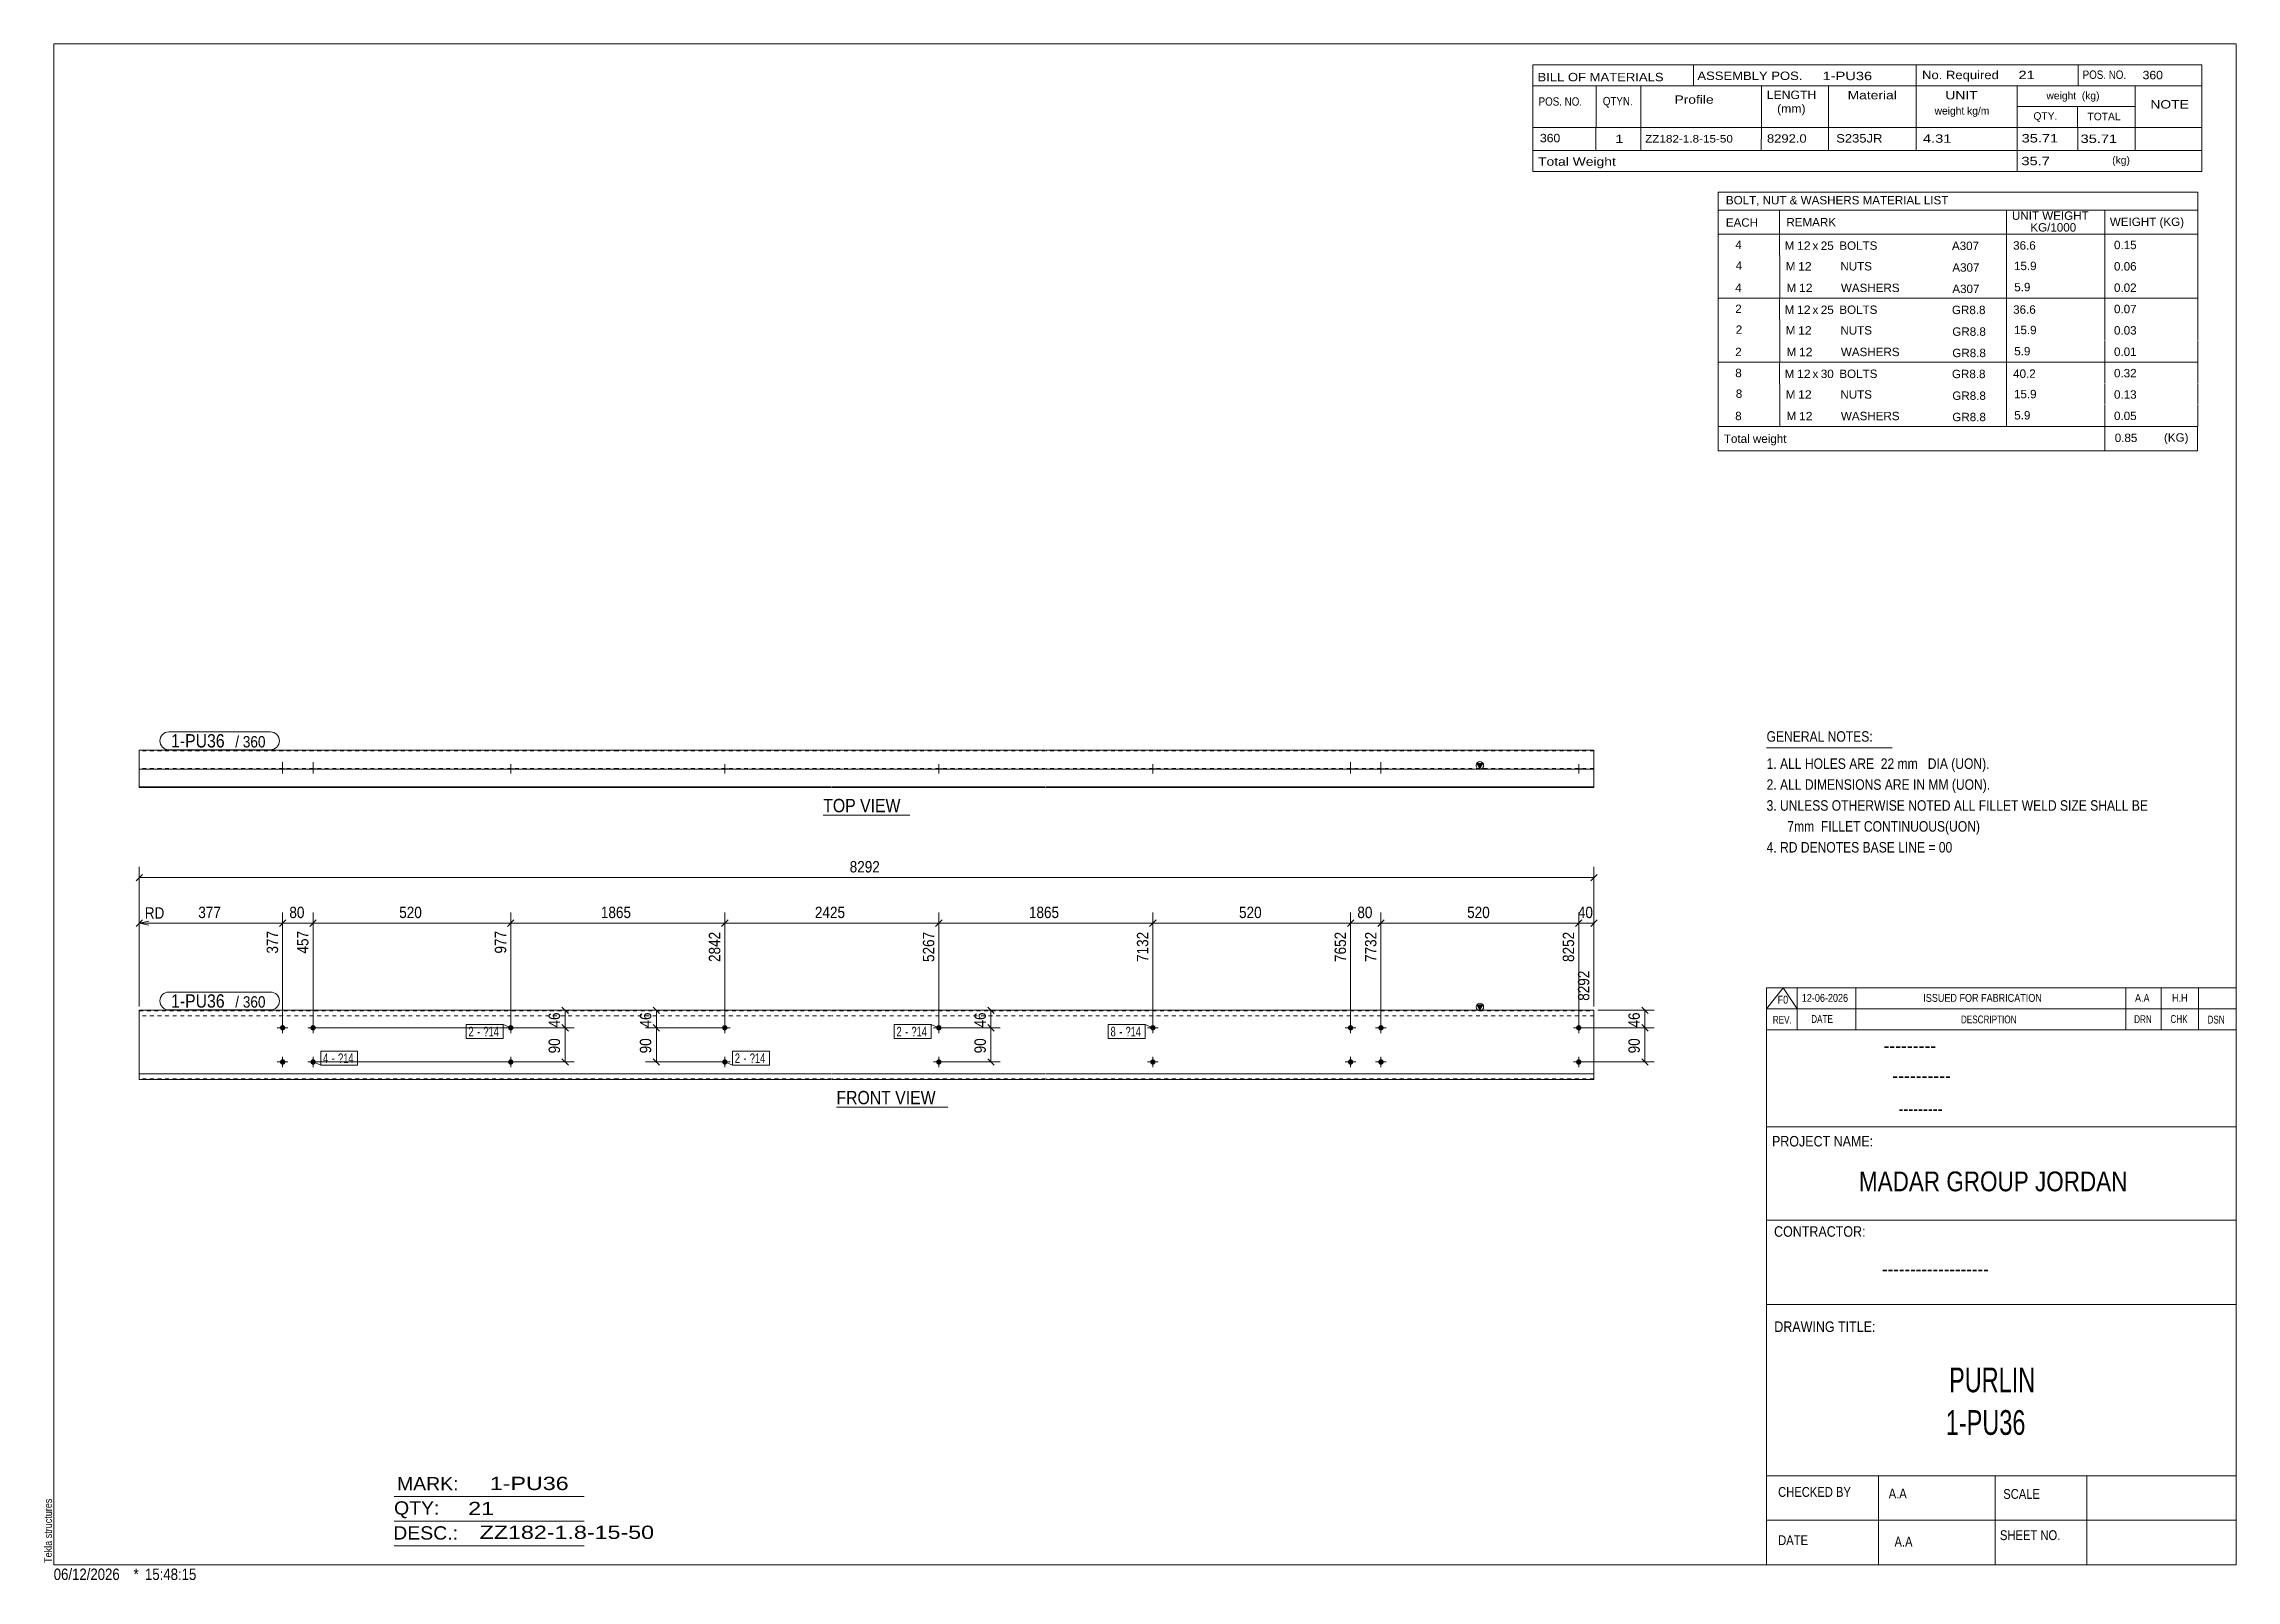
# Model space of a CAD drawing. Header units: millimetres. Extents: x 2 to 579, y 1 to 405.
import ezdxf

# ---------------------------------------------------------------- set-up
doc = ezdxf.new("R2010")
doc.units = ezdxf.units.MM
doc.linetypes.add('XKITLINE00', pattern=[0])
doc.linetypes.add('XKITLINE01', pattern=[4, 1, -1, 1, -1])
for name, color, linetype, lineweight in [('Bolt', 3, 'Continuous', 0), ('BoltMark', 7, 'Continuous', 0), ('Dimensions', 7, 'Continuous', 0), ('DrawingSheet', 5, 'Continuous', 0), ('OtherObjectType', 7, 'Continuous', 0), ('Part', 2, 'Continuous', 0), ('PartMark', 7, 'Continuous', 0)]:
    doc.layers.add(name, color=color, linetype=linetype, lineweight=lineweight)
doc.styles.add('@ARIAL_UNICODE_MS_BOLD', font='ARIAL.TTF')
doc.styles.add('ARIAL', font='ARIAL.TTF')
doc.styles.add('ARIAL_NARROW', font='ARIALN.TTF')
doc.styles.add('COMIC_SANS_MS_BOLD', font='COMICBD.TTF')
doc.styles.add('SWIS721_EX_BT', font='ARIAL.TTF')
doc.styles.add('SWISSE', font='ARIAL.TTF')

# ---------------------------------------------------------------- blocks, each defined once
blk = doc.blocks.new('*A1')
at = {"layer": 'Bolt'}
for points in [[(238.49, 146.2), (238.48, 146.16), (238.48, 146.13), (238.47, 146.09), (238.47, 146.06), (238.46, 146.03), (238.45, 145.99), (238.43, 145.96), (238.42, 145.93), (238.41, 145.9), (238.39, 145.87), (238.37, 145.84), (238.35, 145.81), (238.33, 145.79), (238.31, 145.76), (238.28, 145.74), (238.26, 145.71), (238.23, 145.69), (238.2, 145.67), (238.18, 145.65), (238.15, 145.63), (238.12, 145.61), (238.09, 145.6), (238.06, 145.58), (238.02, 145.57), (237.99, 145.56), (237.96, 145.55), (237.92, 145.54), (237.89, 145.54), (237.86, 145.53), (237.82, 145.53), (237.79, 145.53), (237.75, 145.53), (237.72, 145.53), (237.69, 145.54), (237.65, 145.54), (237.62, 145.55), (237.58, 145.56), (237.55, 145.57), (237.52, 145.58), (237.49, 145.6), (237.46, 145.61), (237.43, 145.63), (237.4, 145.65), (237.37, 145.67), (237.34, 145.69), (237.32, 145.71), (237.29, 145.74), (237.27, 145.76), (237.25, 145.79), (237.23, 145.81), (237.21, 145.84), (237.19, 145.87), (237.17, 145.9), (237.16, 145.93), (237.14, 145.96), (237.13, 145.99), (237.12, 146.03), (237.11, 146.06), (237.1, 146.09), (237.1, 146.13), (237.09, 146.16), (237.09, 146.2), (237.09, 146.23), (237.09, 146.26), (237.09, 146.3), (237.1, 146.33), (237.1, 146.37), (237.11, 146.4), (237.12, 146.43), (237.13, 146.47), (237.14, 146.5), (237.16, 146.53), (237.17, 146.56), (237.19, 146.59), (237.21, 146.62), (237.23, 146.65), (237.25, 146.67), (237.27, 146.7), (237.29, 146.72), (237.32, 146.75), (237.34, 146.77), (237.37, 146.79), (237.4, 146.81), (237.43, 146.83), (237.46, 146.85), (237.49, 146.86), (237.52, 146.88), (237.55, 146.89), (237.58, 146.9), (237.62, 146.91), (237.65, 146.92), (237.69, 146.92), (237.72, 146.93), (237.75, 146.93), (237.79, 146.93), (237.82, 146.93), (237.86, 146.93), (237.89, 146.92), (237.92, 146.92), (237.96, 146.91), (237.99, 146.9), (238.02, 146.89), (238.06, 146.88), (238.09, 146.86), (238.12, 146.85), (238.15, 146.83), (238.18, 146.81), (238.2, 146.79), (238.23, 146.77), (238.26, 146.75), (238.28, 146.72), (238.31, 146.7), (238.33, 146.67), (238.35, 146.65), (238.37, 146.62), (238.39, 146.59), (238.41, 146.56), (238.42, 146.53), (238.43, 146.5), (238.45, 146.47), (238.46, 146.43), (238.47, 146.4), (238.47, 146.37), (238.48, 146.33), (238.48, 146.3), (238.49, 146.26), (238.49, 146.23)], [(238.49, 137.2), (238.48, 137.16), (238.48, 137.13), (238.47, 137.09), (238.47, 137.06), (238.46, 137.03), (238.45, 136.99), (238.43, 136.96), (238.42, 136.93), (238.41, 136.9), (238.39, 136.87), (238.37, 136.84), (238.35, 136.81), (238.33, 136.79), (238.31, 136.76), (238.28, 136.74), (238.26, 136.71), (238.23, 136.69), (238.2, 136.67), (238.18, 136.65), (238.15, 136.63), (238.12, 136.61), (238.09, 136.6), (238.06, 136.58), (238.02, 136.57), (237.99, 136.56), (237.96, 136.55), (237.92, 136.54), (237.89, 136.54), (237.86, 136.53), (237.82, 136.53), (237.79, 136.53), (237.75, 136.53), (237.72, 136.53), (237.69, 136.54), (237.65, 136.54), (237.62, 136.55), (237.58, 136.56), (237.55, 136.57), (237.52, 136.58), (237.49, 136.6), (237.46, 136.61), (237.43, 136.63), (237.4, 136.65), (237.37, 136.67), (237.34, 136.69), (237.32, 136.71), (237.29, 136.74), (237.27, 136.76), (237.25, 136.79), (237.23, 136.81), (237.21, 136.84), (237.19, 136.87), (237.17, 136.9), (237.16, 136.93), (237.14, 136.96), (237.13, 136.99), (237.12, 137.03), (237.11, 137.06), (237.1, 137.09), (237.1, 137.13), (237.09, 137.16), (237.09, 137.2), (237.09, 137.23), (237.09, 137.26), (237.09, 137.3), (237.1, 137.33), (237.1, 137.37), (237.11, 137.4), (237.12, 137.43), (237.13, 137.47), (237.14, 137.5), (237.16, 137.53), (237.17, 137.56), (237.19, 137.59), (237.21, 137.62), (237.23, 137.65), (237.25, 137.67), (237.27, 137.7), (237.29, 137.72), (237.32, 137.75), (237.34, 137.77), (237.37, 137.79), (237.4, 137.81), (237.43, 137.83), (237.46, 137.85), (237.49, 137.86), (237.52, 137.88), (237.55, 137.89), (237.58, 137.9), (237.62, 137.91), (237.65, 137.92), (237.69, 137.92), (237.72, 137.93), (237.75, 137.93), (237.79, 137.93), (237.82, 137.93), (237.86, 137.93), (237.89, 137.92), (237.92, 137.92), (237.96, 137.91), (237.99, 137.9), (238.02, 137.89), (238.06, 137.88), (238.09, 137.86), (238.12, 137.85), (238.15, 137.83), (238.18, 137.81), (238.2, 137.79), (238.23, 137.77), (238.26, 137.75), (238.28, 137.72), (238.31, 137.7), (238.33, 137.67), (238.35, 137.65), (238.37, 137.62), (238.39, 137.59), (238.41, 137.56), (238.42, 137.53), (238.43, 137.5), (238.45, 137.47), (238.46, 137.43), (238.47, 137.4), (238.47, 137.37), (238.48, 137.33), (238.48, 137.3), (238.49, 137.26), (238.49, 137.23)]]:
    blk.add_hatch(color=3, dxfattribs=at).paths.add_polyline_path(points, flags=17)
at = {"layer": 'Bolt', "color": 3, "linetype": 'XKITLINE00', "lineweight": 0}
for p, q in [((239.19, 146.23), (236.39, 146.23)), ((237.79, 147.63), (237.79, 144.83)), ((237.79, 138.63), (237.79, 135.83)), ((239.19, 137.23), (236.39, 137.23))]:
    blk.add_line(p, q, dxfattribs=at)
blk = doc.blocks.new('*A2')
at = {"layer": 'Bolt'}
for points in [[(182.19, 146.2), (182.19, 146.16), (182.19, 146.13), (182.18, 146.09), (182.17, 146.06), (182.16, 146.03), (182.15, 145.99), (182.14, 145.96), (182.13, 145.93), (182.11, 145.9), (182.09, 145.87), (182.08, 145.84), (182.06, 145.81), (182.04, 145.79), (182.01, 145.76), (181.99, 145.74), (181.96, 145.71), (181.94, 145.69), (181.91, 145.67), (181.88, 145.65), (181.85, 145.63), (181.82, 145.61), (181.79, 145.6), (181.76, 145.58), (181.73, 145.57), (181.7, 145.56), (181.66, 145.55), (181.63, 145.54), (181.6, 145.54), (181.56, 145.53), (181.53, 145.53), (181.49, 145.53), (181.46, 145.53), (181.43, 145.53), (181.39, 145.54), (181.36, 145.54), (181.32, 145.55), (181.29, 145.56), (181.26, 145.57), (181.23, 145.58), (181.19, 145.6), (181.16, 145.61), (181.13, 145.63), (181.11, 145.65), (181.08, 145.67), (181.05, 145.69), (181.02, 145.71), (181, 145.74), (180.98, 145.76), (180.95, 145.79), (180.93, 145.81), (180.91, 145.84), (180.89, 145.87), (180.88, 145.9), (180.86, 145.93), (180.85, 145.96), (180.83, 145.99), (180.82, 146.03), (180.81, 146.06), (180.81, 146.09), (180.8, 146.13), (180.8, 146.16), (180.79, 146.2), (180.79, 146.23), (180.79, 146.26), (180.8, 146.3), (180.8, 146.33), (180.81, 146.37), (180.81, 146.4), (180.82, 146.43), (180.83, 146.47), (180.85, 146.5), (180.86, 146.53), (180.88, 146.56), (180.89, 146.59), (180.91, 146.62), (180.93, 146.65), (180.95, 146.67), (180.98, 146.7), (181, 146.72), (181.02, 146.75), (181.05, 146.77), (181.08, 146.79), (181.11, 146.81), (181.13, 146.83), (181.16, 146.85), (181.19, 146.86), (181.23, 146.88), (181.26, 146.89), (181.29, 146.9), (181.32, 146.91), (181.36, 146.92), (181.39, 146.92), (181.43, 146.93), (181.46, 146.93), (181.49, 146.93), (181.53, 146.93), (181.56, 146.93), (181.6, 146.92), (181.63, 146.92), (181.66, 146.91), (181.7, 146.9), (181.73, 146.89), (181.76, 146.88), (181.79, 146.86), (181.82, 146.85), (181.85, 146.83), (181.88, 146.81), (181.91, 146.79), (181.94, 146.77), (181.96, 146.75), (181.99, 146.72), (182.01, 146.7), (182.04, 146.67), (182.06, 146.65), (182.08, 146.62), (182.09, 146.59), (182.11, 146.56), (182.13, 146.53), (182.14, 146.5), (182.15, 146.47), (182.16, 146.43), (182.17, 146.4), (182.18, 146.37), (182.19, 146.33), (182.19, 146.3), (182.19, 146.26), (182.19, 146.23)], [(182.19, 137.2), (182.19, 137.16), (182.19, 137.13), (182.18, 137.09), (182.17, 137.06), (182.16, 137.03), (182.15, 136.99), (182.14, 136.96), (182.13, 136.93), (182.11, 136.9), (182.09, 136.87), (182.08, 136.84), (182.06, 136.81), (182.04, 136.79), (182.01, 136.76), (181.99, 136.74), (181.96, 136.71), (181.94, 136.69), (181.91, 136.67), (181.88, 136.65), (181.85, 136.63), (181.82, 136.61), (181.79, 136.6), (181.76, 136.58), (181.73, 136.57), (181.7, 136.56), (181.66, 136.55), (181.63, 136.54), (181.6, 136.54), (181.56, 136.53), (181.53, 136.53), (181.49, 136.53), (181.46, 136.53), (181.43, 136.53), (181.39, 136.54), (181.36, 136.54), (181.32, 136.55), (181.29, 136.56), (181.26, 136.57), (181.23, 136.58), (181.19, 136.6), (181.16, 136.61), (181.13, 136.63), (181.11, 136.65), (181.08, 136.67), (181.05, 136.69), (181.02, 136.71), (181, 136.74), (180.98, 136.76), (180.95, 136.79), (180.93, 136.81), (180.91, 136.84), (180.89, 136.87), (180.88, 136.9), (180.86, 136.93), (180.85, 136.96), (180.83, 136.99), (180.82, 137.03), (180.81, 137.06), (180.81, 137.09), (180.8, 137.13), (180.8, 137.16), (180.79, 137.2), (180.79, 137.23), (180.79, 137.26), (180.8, 137.3), (180.8, 137.33), (180.81, 137.37), (180.81, 137.4), (180.82, 137.43), (180.83, 137.47), (180.85, 137.5), (180.86, 137.53), (180.88, 137.56), (180.89, 137.59), (180.91, 137.62), (180.93, 137.65), (180.95, 137.67), (180.98, 137.7), (181, 137.72), (181.02, 137.75), (181.05, 137.77), (181.08, 137.79), (181.11, 137.81), (181.13, 137.83), (181.16, 137.85), (181.19, 137.86), (181.23, 137.88), (181.26, 137.89), (181.29, 137.9), (181.32, 137.91), (181.36, 137.92), (181.39, 137.92), (181.43, 137.93), (181.46, 137.93), (181.49, 137.93), (181.53, 137.93), (181.56, 137.93), (181.6, 137.92), (181.63, 137.92), (181.66, 137.91), (181.7, 137.9), (181.73, 137.89), (181.76, 137.88), (181.79, 137.86), (181.82, 137.85), (181.85, 137.83), (181.88, 137.81), (181.91, 137.79), (181.94, 137.77), (181.96, 137.75), (181.99, 137.72), (182.01, 137.7), (182.04, 137.67), (182.06, 137.65), (182.08, 137.62), (182.09, 137.59), (182.11, 137.56), (182.13, 137.53), (182.14, 137.5), (182.15, 137.47), (182.16, 137.43), (182.17, 137.4), (182.18, 137.37), (182.19, 137.33), (182.19, 137.3), (182.19, 137.26), (182.19, 137.23)]]:
    blk.add_hatch(color=3, dxfattribs=at).paths.add_polyline_path(points, flags=17)
at = {"layer": 'Bolt', "color": 3, "linetype": 'XKITLINE00', "lineweight": 0}
for p, q in [((182.89, 146.23), (180.09, 146.23)), ((181.49, 147.63), (181.49, 144.83)), ((181.49, 138.63), (181.49, 135.83)), ((182.89, 137.23), (180.09, 137.23))]:
    blk.add_line(p, q, dxfattribs=at)
blk = doc.blocks.new('*A3')
at = {"layer": 'Bolt'}
for points in [[(125.9, 146.2), (125.9, 146.16), (125.89, 146.13), (125.89, 146.09), (125.88, 146.06), (125.87, 146.03), (125.86, 145.99), (125.85, 145.96), (125.83, 145.93), (125.82, 145.9), (125.8, 145.87), (125.78, 145.84), (125.76, 145.81), (125.74, 145.79), (125.72, 145.76), (125.69, 145.74), (125.67, 145.71), (125.64, 145.69), (125.62, 145.67), (125.59, 145.65), (125.56, 145.63), (125.53, 145.61), (125.5, 145.6), (125.47, 145.58), (125.44, 145.57), (125.4, 145.56), (125.37, 145.55), (125.34, 145.54), (125.3, 145.54), (125.27, 145.53), (125.23, 145.53), (125.2, 145.53), (125.17, 145.53), (125.13, 145.53), (125.1, 145.54), (125.06, 145.54), (125.03, 145.55), (125, 145.56), (124.96, 145.57), (124.93, 145.58), (124.9, 145.6), (124.87, 145.61), (124.84, 145.63), (124.81, 145.65), (124.78, 145.67), (124.76, 145.69), (124.73, 145.71), (124.71, 145.74), (124.68, 145.76), (124.66, 145.79), (124.64, 145.81), (124.62, 145.84), (124.6, 145.87), (124.58, 145.9), (124.57, 145.93), (124.55, 145.96), (124.54, 145.99), (124.53, 146.03), (124.52, 146.06), (124.51, 146.09), (124.51, 146.13), (124.5, 146.16), (124.5, 146.2), (124.5, 146.23), (124.5, 146.26), (124.5, 146.3), (124.51, 146.33), (124.51, 146.37), (124.52, 146.4), (124.53, 146.43), (124.54, 146.47), (124.55, 146.5), (124.57, 146.53), (124.58, 146.56), (124.6, 146.59), (124.62, 146.62), (124.64, 146.65), (124.66, 146.67), (124.68, 146.7), (124.71, 146.72), (124.73, 146.75), (124.76, 146.77), (124.78, 146.79), (124.81, 146.81), (124.84, 146.83), (124.87, 146.85), (124.9, 146.86), (124.93, 146.88), (124.96, 146.89), (125, 146.9), (125.03, 146.91), (125.06, 146.92), (125.1, 146.92), (125.13, 146.93), (125.17, 146.93), (125.2, 146.93), (125.23, 146.93), (125.27, 146.93), (125.3, 146.92), (125.34, 146.92), (125.37, 146.91), (125.4, 146.9), (125.44, 146.89), (125.47, 146.88), (125.5, 146.86), (125.53, 146.85), (125.56, 146.83), (125.59, 146.81), (125.62, 146.79), (125.64, 146.77), (125.67, 146.75), (125.69, 146.72), (125.72, 146.7), (125.74, 146.67), (125.76, 146.65), (125.78, 146.62), (125.8, 146.59), (125.82, 146.56), (125.83, 146.53), (125.85, 146.5), (125.86, 146.47), (125.87, 146.43), (125.88, 146.4), (125.89, 146.37), (125.89, 146.33), (125.9, 146.3), (125.9, 146.26), (125.9, 146.23)], [(125.9, 137.2), (125.9, 137.16), (125.89, 137.13), (125.89, 137.09), (125.88, 137.06), (125.87, 137.03), (125.86, 136.99), (125.85, 136.96), (125.83, 136.93), (125.82, 136.9), (125.8, 136.87), (125.78, 136.84), (125.76, 136.81), (125.74, 136.79), (125.72, 136.76), (125.69, 136.74), (125.67, 136.71), (125.64, 136.69), (125.62, 136.67), (125.59, 136.65), (125.56, 136.63), (125.53, 136.61), (125.5, 136.6), (125.47, 136.58), (125.44, 136.57), (125.4, 136.56), (125.37, 136.55), (125.34, 136.54), (125.3, 136.54), (125.27, 136.53), (125.23, 136.53), (125.2, 136.53), (125.17, 136.53), (125.13, 136.53), (125.1, 136.54), (125.06, 136.54), (125.03, 136.55), (125, 136.56), (124.96, 136.57), (124.93, 136.58), (124.9, 136.6), (124.87, 136.61), (124.84, 136.63), (124.81, 136.65), (124.78, 136.67), (124.76, 136.69), (124.73, 136.71), (124.71, 136.74), (124.68, 136.76), (124.66, 136.79), (124.64, 136.81), (124.62, 136.84), (124.6, 136.87), (124.58, 136.9), (124.57, 136.93), (124.55, 136.96), (124.54, 136.99), (124.53, 137.03), (124.52, 137.06), (124.51, 137.09), (124.51, 137.13), (124.5, 137.16), (124.5, 137.2), (124.5, 137.23), (124.5, 137.26), (124.5, 137.3), (124.51, 137.33), (124.51, 137.37), (124.52, 137.4), (124.53, 137.43), (124.54, 137.47), (124.55, 137.5), (124.57, 137.53), (124.58, 137.56), (124.6, 137.59), (124.62, 137.62), (124.64, 137.65), (124.66, 137.67), (124.68, 137.7), (124.71, 137.72), (124.73, 137.75), (124.76, 137.77), (124.78, 137.79), (124.81, 137.81), (124.84, 137.83), (124.87, 137.85), (124.9, 137.86), (124.93, 137.88), (124.96, 137.89), (125, 137.9), (125.03, 137.91), (125.06, 137.92), (125.1, 137.92), (125.13, 137.93), (125.17, 137.93), (125.2, 137.93), (125.23, 137.93), (125.27, 137.93), (125.3, 137.92), (125.34, 137.92), (125.37, 137.91), (125.4, 137.9), (125.44, 137.89), (125.47, 137.88), (125.5, 137.86), (125.53, 137.85), (125.56, 137.83), (125.59, 137.81), (125.62, 137.79), (125.64, 137.77), (125.67, 137.75), (125.69, 137.72), (125.72, 137.7), (125.74, 137.67), (125.76, 137.65), (125.78, 137.62), (125.8, 137.59), (125.82, 137.56), (125.83, 137.53), (125.85, 137.5), (125.86, 137.47), (125.87, 137.43), (125.88, 137.4), (125.89, 137.37), (125.89, 137.33), (125.9, 137.3), (125.9, 137.26), (125.9, 137.23)]]:
    blk.add_hatch(color=3, dxfattribs=at).paths.add_polyline_path(points, flags=17)
at = {"layer": 'Bolt', "color": 3, "linetype": 'XKITLINE00', "lineweight": 0}
for p, q in [((126.6, 146.23), (123.8, 146.23)), ((125.2, 147.63), (125.2, 144.83)), ((125.2, 138.63), (125.2, 135.83)), ((126.6, 137.23), (123.8, 137.23))]:
    blk.add_line(p, q, dxfattribs=at)
blk = doc.blocks.new('*A4')
at = {"layer": 'Bolt'}
for points in [[(65.9, 146.2), (65.9, 146.16), (65.89, 146.13), (65.89, 146.09), (65.88, 146.06), (65.87, 146.03), (65.86, 145.99), (65.85, 145.96), (65.83, 145.93), (65.82, 145.9), (65.8, 145.87), (65.78, 145.84), (65.76, 145.81), (65.74, 145.79), (65.72, 145.76), (65.69, 145.74), (65.67, 145.71), (65.64, 145.69), (65.62, 145.67), (65.59, 145.65), (65.56, 145.63), (65.53, 145.61), (65.5, 145.6), (65.47, 145.58), (65.44, 145.57), (65.4, 145.56), (65.37, 145.55), (65.34, 145.54), (65.3, 145.54), (65.27, 145.53), (65.23, 145.53), (65.2, 145.53), (65.17, 145.53), (65.13, 145.53), (65.1, 145.54), (65.06, 145.54), (65.03, 145.55), (65, 145.56), (64.96, 145.57), (64.93, 145.58), (64.9, 145.6), (64.87, 145.61), (64.84, 145.63), (64.81, 145.65), (64.78, 145.67), (64.76, 145.69), (64.73, 145.71), (64.71, 145.74), (64.68, 145.76), (64.66, 145.79), (64.64, 145.81), (64.62, 145.84), (64.6, 145.87), (64.58, 145.9), (64.57, 145.93), (64.55, 145.96), (64.54, 145.99), (64.53, 146.03), (64.52, 146.06), (64.51, 146.09), (64.51, 146.13), (64.5, 146.16), (64.5, 146.2), (64.5, 146.23), (64.5, 146.26), (64.5, 146.3), (64.51, 146.33), (64.51, 146.37), (64.52, 146.4), (64.53, 146.43), (64.54, 146.47), (64.55, 146.5), (64.57, 146.53), (64.58, 146.56), (64.6, 146.59), (64.62, 146.62), (64.64, 146.65), (64.66, 146.67), (64.68, 146.7), (64.71, 146.72), (64.73, 146.75), (64.76, 146.77), (64.78, 146.79), (64.81, 146.81), (64.84, 146.83), (64.87, 146.85), (64.9, 146.86), (64.93, 146.88), (64.96, 146.89), (65, 146.9), (65.03, 146.91), (65.06, 146.92), (65.1, 146.92), (65.13, 146.93), (65.17, 146.93), (65.2, 146.93), (65.23, 146.93), (65.27, 146.93), (65.3, 146.92), (65.34, 146.92), (65.37, 146.91), (65.4, 146.9), (65.44, 146.89), (65.47, 146.88), (65.5, 146.86), (65.53, 146.85), (65.56, 146.83), (65.59, 146.81), (65.62, 146.79), (65.64, 146.77), (65.67, 146.75), (65.69, 146.72), (65.72, 146.7), (65.74, 146.67), (65.76, 146.65), (65.78, 146.62), (65.8, 146.59), (65.82, 146.56), (65.83, 146.53), (65.85, 146.5), (65.86, 146.47), (65.87, 146.43), (65.88, 146.4), (65.89, 146.37), (65.89, 146.33), (65.9, 146.3), (65.9, 146.26), (65.9, 146.23)], [(73.9, 146.2), (73.9, 146.16), (73.89, 146.13), (73.89, 146.09), (73.88, 146.06), (73.87, 146.03), (73.86, 145.99), (73.85, 145.96), (73.83, 145.93), (73.82, 145.9), (73.8, 145.87), (73.78, 145.84), (73.76, 145.81), (73.74, 145.79), (73.72, 145.76), (73.69, 145.74), (73.67, 145.71), (73.64, 145.69), (73.62, 145.67), (73.59, 145.65), (73.56, 145.63), (73.53, 145.61), (73.5, 145.6), (73.47, 145.58), (73.44, 145.57), (73.4, 145.56), (73.37, 145.55), (73.34, 145.54), (73.3, 145.54), (73.27, 145.53), (73.23, 145.53), (73.2, 145.53), (73.17, 145.53), (73.13, 145.53), (73.1, 145.54), (73.06, 145.54), (73.03, 145.55), (73, 145.56), (72.96, 145.57), (72.93, 145.58), (72.9, 145.6), (72.87, 145.61), (72.84, 145.63), (72.81, 145.65), (72.78, 145.67), (72.76, 145.69), (72.73, 145.71), (72.71, 145.74), (72.68, 145.76), (72.66, 145.79), (72.64, 145.81), (72.62, 145.84), (72.6, 145.87), (72.58, 145.9), (72.57, 145.93), (72.55, 145.96), (72.54, 145.99), (72.53, 146.03), (72.52, 146.06), (72.51, 146.09), (72.51, 146.13), (72.5, 146.16), (72.5, 146.2), (72.5, 146.23), (72.5, 146.26), (72.5, 146.3), (72.51, 146.33), (72.51, 146.37), (72.52, 146.4), (72.53, 146.43), (72.54, 146.47), (72.55, 146.5), (72.57, 146.53), (72.58, 146.56), (72.6, 146.59), (72.62, 146.62), (72.64, 146.65), (72.66, 146.67), (72.68, 146.7), (72.71, 146.72), (72.73, 146.75), (72.76, 146.77), (72.78, 146.79), (72.81, 146.81), (72.84, 146.83), (72.87, 146.85), (72.9, 146.86), (72.93, 146.88), (72.96, 146.89), (73, 146.9), (73.03, 146.91), (73.06, 146.92), (73.1, 146.92), (73.13, 146.93), (73.17, 146.93), (73.2, 146.93), (73.23, 146.93), (73.27, 146.93), (73.3, 146.92), (73.34, 146.92), (73.37, 146.91), (73.4, 146.9), (73.44, 146.89), (73.47, 146.88), (73.5, 146.86), (73.53, 146.85), (73.56, 146.83), (73.59, 146.81), (73.62, 146.79), (73.64, 146.77), (73.67, 146.75), (73.69, 146.72), (73.72, 146.7), (73.74, 146.67), (73.76, 146.65), (73.78, 146.62), (73.8, 146.59), (73.82, 146.56), (73.83, 146.53), (73.85, 146.5), (73.86, 146.47), (73.87, 146.43), (73.88, 146.4), (73.89, 146.37), (73.89, 146.33), (73.9, 146.3), (73.9, 146.26), (73.9, 146.23)], [(65.9, 137.2), (65.9, 137.16), (65.89, 137.13), (65.89, 137.09), (65.88, 137.06), (65.87, 137.03), (65.86, 136.99), (65.85, 136.96), (65.83, 136.93), (65.82, 136.9), (65.8, 136.87), (65.78, 136.84), (65.76, 136.81), (65.74, 136.79), (65.72, 136.76), (65.69, 136.74), (65.67, 136.71), (65.64, 136.69), (65.62, 136.67), (65.59, 136.65), (65.56, 136.63), (65.53, 136.61), (65.5, 136.6), (65.47, 136.58), (65.44, 136.57), (65.4, 136.56), (65.37, 136.55), (65.34, 136.54), (65.3, 136.54), (65.27, 136.53), (65.23, 136.53), (65.2, 136.53), (65.17, 136.53), (65.13, 136.53), (65.1, 136.54), (65.06, 136.54), (65.03, 136.55), (65, 136.56), (64.96, 136.57), (64.93, 136.58), (64.9, 136.6), (64.87, 136.61), (64.84, 136.63), (64.81, 136.65), (64.78, 136.67), (64.76, 136.69), (64.73, 136.71), (64.71, 136.74), (64.68, 136.76), (64.66, 136.79), (64.64, 136.81), (64.62, 136.84), (64.6, 136.87), (64.58, 136.9), (64.57, 136.93), (64.55, 136.96), (64.54, 136.99), (64.53, 137.03), (64.52, 137.06), (64.51, 137.09), (64.51, 137.13), (64.5, 137.16), (64.5, 137.2), (64.5, 137.23), (64.5, 137.26), (64.5, 137.3), (64.51, 137.33), (64.51, 137.37), (64.52, 137.4), (64.53, 137.43), (64.54, 137.47), (64.55, 137.5), (64.57, 137.53), (64.58, 137.56), (64.6, 137.59), (64.62, 137.62), (64.64, 137.65), (64.66, 137.67), (64.68, 137.7), (64.71, 137.72), (64.73, 137.75), (64.76, 137.77), (64.78, 137.79), (64.81, 137.81), (64.84, 137.83), (64.87, 137.85), (64.9, 137.86), (64.93, 137.88), (64.96, 137.89), (65, 137.9), (65.03, 137.91), (65.06, 137.92), (65.1, 137.92), (65.13, 137.93), (65.17, 137.93), (65.2, 137.93), (65.23, 137.93), (65.27, 137.93), (65.3, 137.92), (65.34, 137.92), (65.37, 137.91), (65.4, 137.9), (65.44, 137.89), (65.47, 137.88), (65.5, 137.86), (65.53, 137.85), (65.56, 137.83), (65.59, 137.81), (65.62, 137.79), (65.64, 137.77), (65.67, 137.75), (65.69, 137.72), (65.72, 137.7), (65.74, 137.67), (65.76, 137.65), (65.78, 137.62), (65.8, 137.59), (65.82, 137.56), (65.83, 137.53), (65.85, 137.5), (65.86, 137.47), (65.87, 137.43), (65.88, 137.4), (65.89, 137.37), (65.89, 137.33), (65.9, 137.3), (65.9, 137.26), (65.9, 137.23)], [(73.9, 137.2), (73.9, 137.16), (73.89, 137.13), (73.89, 137.09), (73.88, 137.06), (73.87, 137.03), (73.86, 136.99), (73.85, 136.96), (73.83, 136.93), (73.82, 136.9), (73.8, 136.87), (73.78, 136.84), (73.76, 136.81), (73.74, 136.79), (73.72, 136.76), (73.69, 136.74), (73.67, 136.71), (73.64, 136.69), (73.62, 136.67), (73.59, 136.65), (73.56, 136.63), (73.53, 136.61), (73.5, 136.6), (73.47, 136.58), (73.44, 136.57), (73.4, 136.56), (73.37, 136.55), (73.34, 136.54), (73.3, 136.54), (73.27, 136.53), (73.23, 136.53), (73.2, 136.53), (73.17, 136.53), (73.13, 136.53), (73.1, 136.54), (73.06, 136.54), (73.03, 136.55), (73, 136.56), (72.96, 136.57), (72.93, 136.58), (72.9, 136.6), (72.87, 136.61), (72.84, 136.63), (72.81, 136.65), (72.78, 136.67), (72.76, 136.69), (72.73, 136.71), (72.71, 136.74), (72.68, 136.76), (72.66, 136.79), (72.64, 136.81), (72.62, 136.84), (72.6, 136.87), (72.58, 136.9), (72.57, 136.93), (72.55, 136.96), (72.54, 136.99), (72.53, 137.03), (72.52, 137.06), (72.51, 137.09), (72.51, 137.13), (72.5, 137.16), (72.5, 137.2), (72.5, 137.23), (72.5, 137.26), (72.5, 137.3), (72.51, 137.33), (72.51, 137.37), (72.52, 137.4), (72.53, 137.43), (72.54, 137.47), (72.55, 137.5), (72.57, 137.53), (72.58, 137.56), (72.6, 137.59), (72.62, 137.62), (72.64, 137.65), (72.66, 137.67), (72.68, 137.7), (72.71, 137.72), (72.73, 137.75), (72.76, 137.77), (72.78, 137.79), (72.81, 137.81), (72.84, 137.83), (72.87, 137.85), (72.9, 137.86), (72.93, 137.88), (72.96, 137.89), (73, 137.9), (73.03, 137.91), (73.06, 137.92), (73.1, 137.92), (73.13, 137.93), (73.17, 137.93), (73.2, 137.93), (73.23, 137.93), (73.27, 137.93), (73.3, 137.92), (73.34, 137.92), (73.37, 137.91), (73.4, 137.9), (73.44, 137.89), (73.47, 137.88), (73.5, 137.86), (73.53, 137.85), (73.56, 137.83), (73.59, 137.81), (73.62, 137.79), (73.64, 137.77), (73.67, 137.75), (73.69, 137.72), (73.72, 137.7), (73.74, 137.67), (73.76, 137.65), (73.78, 137.62), (73.8, 137.59), (73.82, 137.56), (73.83, 137.53), (73.85, 137.5), (73.86, 137.47), (73.87, 137.43), (73.88, 137.4), (73.89, 137.37), (73.89, 137.33), (73.9, 137.3), (73.9, 137.26), (73.9, 137.23)]]:
    blk.add_hatch(color=3, dxfattribs=at).paths.add_polyline_path(points, flags=17)
at = {"layer": 'Bolt', "color": 3, "linetype": 'XKITLINE00', "lineweight": 0}
for p, q in [((66.6, 146.23), (63.8, 146.23)), ((65.2, 147.63), (65.2, 144.83)), ((74.6, 146.23), (71.8, 146.23)), ((73.2, 147.63), (73.2, 144.83)), ((65.2, 138.63), (65.2, 135.83)), ((73.2, 138.63), (73.2, 135.83)), ((66.6, 137.23), (63.8, 137.23)), ((74.6, 137.23), (71.8, 137.23))]:
    blk.add_line(p, q, dxfattribs=at)
blk = doc.blocks.new('*A5')
at = {"layer": 'Bolt'}
for points in [[(294.78, 146.2), (294.78, 146.16), (294.77, 146.13), (294.77, 146.09), (294.76, 146.06), (294.75, 146.03), (294.74, 145.99), (294.73, 145.96), (294.71, 145.93), (294.7, 145.9), (294.68, 145.87), (294.66, 145.84), (294.64, 145.81), (294.62, 145.79), (294.6, 145.76), (294.58, 145.74), (294.55, 145.71), (294.53, 145.69), (294.5, 145.67), (294.47, 145.65), (294.44, 145.63), (294.41, 145.61), (294.38, 145.6), (294.35, 145.58), (294.32, 145.57), (294.28, 145.56), (294.25, 145.55), (294.22, 145.54), (294.18, 145.54), (294.15, 145.53), (294.12, 145.53), (294.08, 145.53), (294.05, 145.53), (294.01, 145.53), (293.98, 145.54), (293.95, 145.54), (293.91, 145.55), (293.88, 145.56), (293.85, 145.57), (293.81, 145.58), (293.78, 145.6), (293.75, 145.61), (293.72, 145.63), (293.69, 145.65), (293.66, 145.67), (293.64, 145.69), (293.61, 145.71), (293.59, 145.74), (293.56, 145.76), (293.54, 145.79), (293.52, 145.81), (293.5, 145.84), (293.48, 145.87), (293.46, 145.9), (293.45, 145.93), (293.44, 145.96), (293.42, 145.99), (293.41, 146.03), (293.4, 146.06), (293.4, 146.09), (293.39, 146.13), (293.39, 146.16), (293.38, 146.2), (293.38, 146.23), (293.38, 146.26), (293.39, 146.3), (293.39, 146.33), (293.4, 146.37), (293.4, 146.4), (293.41, 146.43), (293.42, 146.47), (293.44, 146.5), (293.45, 146.53), (293.46, 146.56), (293.48, 146.59), (293.5, 146.62), (293.52, 146.65), (293.54, 146.67), (293.56, 146.7), (293.59, 146.72), (293.61, 146.75), (293.64, 146.77), (293.66, 146.79), (293.69, 146.81), (293.72, 146.83), (293.75, 146.85), (293.78, 146.86), (293.81, 146.88), (293.85, 146.89), (293.88, 146.9), (293.91, 146.91), (293.95, 146.92), (293.98, 146.92), (294.01, 146.93), (294.05, 146.93), (294.08, 146.93), (294.12, 146.93), (294.15, 146.93), (294.18, 146.92), (294.22, 146.92), (294.25, 146.91), (294.28, 146.9), (294.32, 146.89), (294.35, 146.88), (294.38, 146.86), (294.41, 146.85), (294.44, 146.83), (294.47, 146.81), (294.5, 146.79), (294.53, 146.77), (294.55, 146.75), (294.58, 146.72), (294.6, 146.7), (294.62, 146.67), (294.64, 146.65), (294.66, 146.62), (294.68, 146.59), (294.7, 146.56), (294.71, 146.53), (294.73, 146.5), (294.74, 146.47), (294.75, 146.43), (294.76, 146.4), (294.77, 146.37), (294.77, 146.33), (294.78, 146.3), (294.78, 146.26), (294.78, 146.23)], [(406.78, 146.2), (406.78, 146.16), (406.77, 146.13), (406.77, 146.09), (406.76, 146.06), (406.75, 146.03), (406.74, 145.99), (406.73, 145.96), (406.71, 145.93), (406.7, 145.9), (406.68, 145.87), (406.66, 145.84), (406.64, 145.81), (406.62, 145.79), (406.6, 145.76), (406.58, 145.74), (406.55, 145.71), (406.53, 145.69), (406.5, 145.67), (406.47, 145.65), (406.44, 145.63), (406.41, 145.61), (406.38, 145.6), (406.35, 145.58), (406.32, 145.57), (406.28, 145.56), (406.25, 145.55), (406.22, 145.54), (406.18, 145.54), (406.15, 145.53), (406.12, 145.53), (406.08, 145.53), (406.05, 145.53), (406.01, 145.53), (405.98, 145.54), (405.95, 145.54), (405.91, 145.55), (405.88, 145.56), (405.85, 145.57), (405.81, 145.58), (405.78, 145.6), (405.75, 145.61), (405.72, 145.63), (405.69, 145.65), (405.66, 145.67), (405.64, 145.69), (405.61, 145.71), (405.59, 145.74), (405.56, 145.76), (405.54, 145.79), (405.52, 145.81), (405.5, 145.84), (405.48, 145.87), (405.46, 145.9), (405.45, 145.93), (405.44, 145.96), (405.42, 145.99), (405.41, 146.03), (405.4, 146.06), (405.4, 146.09), (405.39, 146.13), (405.39, 146.16), (405.38, 146.2), (405.38, 146.23), (405.38, 146.26), (405.39, 146.3), (405.39, 146.33), (405.4, 146.37), (405.4, 146.4), (405.41, 146.43), (405.42, 146.47), (405.44, 146.5), (405.45, 146.53), (405.46, 146.56), (405.48, 146.59), (405.5, 146.62), (405.52, 146.65), (405.54, 146.67), (405.56, 146.7), (405.59, 146.72), (405.61, 146.75), (405.64, 146.77), (405.66, 146.79), (405.69, 146.81), (405.72, 146.83), (405.75, 146.85), (405.78, 146.86), (405.81, 146.88), (405.85, 146.89), (405.88, 146.9), (405.91, 146.91), (405.95, 146.92), (405.98, 146.92), (406.01, 146.93), (406.05, 146.93), (406.08, 146.93), (406.12, 146.93), (406.15, 146.93), (406.18, 146.92), (406.22, 146.92), (406.25, 146.91), (406.28, 146.9), (406.32, 146.89), (406.35, 146.88), (406.38, 146.86), (406.41, 146.85), (406.44, 146.83), (406.47, 146.81), (406.5, 146.79), (406.53, 146.77), (406.55, 146.75), (406.58, 146.72), (406.6, 146.7), (406.62, 146.67), (406.64, 146.65), (406.66, 146.62), (406.68, 146.59), (406.7, 146.56), (406.71, 146.53), (406.73, 146.5), (406.74, 146.47), (406.75, 146.43), (406.76, 146.4), (406.77, 146.37), (406.77, 146.33), (406.78, 146.3), (406.78, 146.26), (406.78, 146.23)], [(294.78, 137.2), (294.78, 137.16), (294.77, 137.13), (294.77, 137.09), (294.76, 137.06), (294.75, 137.03), (294.74, 136.99), (294.73, 136.96), (294.71, 136.93), (294.7, 136.9), (294.68, 136.87), (294.66, 136.84), (294.64, 136.81), (294.62, 136.79), (294.6, 136.76), (294.58, 136.74), (294.55, 136.71), (294.53, 136.69), (294.5, 136.67), (294.47, 136.65), (294.44, 136.63), (294.41, 136.61), (294.38, 136.6), (294.35, 136.58), (294.32, 136.57), (294.28, 136.56), (294.25, 136.55), (294.22, 136.54), (294.18, 136.54), (294.15, 136.53), (294.12, 136.53), (294.08, 136.53), (294.05, 136.53), (294.01, 136.53), (293.98, 136.54), (293.95, 136.54), (293.91, 136.55), (293.88, 136.56), (293.85, 136.57), (293.81, 136.58), (293.78, 136.6), (293.75, 136.61), (293.72, 136.63), (293.69, 136.65), (293.66, 136.67), (293.64, 136.69), (293.61, 136.71), (293.59, 136.74), (293.56, 136.76), (293.54, 136.79), (293.52, 136.81), (293.5, 136.84), (293.48, 136.87), (293.46, 136.9), (293.45, 136.93), (293.44, 136.96), (293.42, 136.99), (293.41, 137.03), (293.4, 137.06), (293.4, 137.09), (293.39, 137.13), (293.39, 137.16), (293.38, 137.2), (293.38, 137.23), (293.38, 137.26), (293.39, 137.3), (293.39, 137.33), (293.4, 137.37), (293.4, 137.4), (293.41, 137.43), (293.42, 137.47), (293.44, 137.5), (293.45, 137.53), (293.46, 137.56), (293.48, 137.59), (293.5, 137.62), (293.52, 137.65), (293.54, 137.67), (293.56, 137.7), (293.59, 137.72), (293.61, 137.75), (293.64, 137.77), (293.66, 137.79), (293.69, 137.81), (293.72, 137.83), (293.75, 137.85), (293.78, 137.86), (293.81, 137.88), (293.85, 137.89), (293.88, 137.9), (293.91, 137.91), (293.95, 137.92), (293.98, 137.92), (294.01, 137.93), (294.05, 137.93), (294.08, 137.93), (294.12, 137.93), (294.15, 137.93), (294.18, 137.92), (294.22, 137.92), (294.25, 137.91), (294.28, 137.9), (294.32, 137.89), (294.35, 137.88), (294.38, 137.86), (294.41, 137.85), (294.44, 137.83), (294.47, 137.81), (294.5, 137.79), (294.53, 137.77), (294.55, 137.75), (294.58, 137.72), (294.6, 137.7), (294.62, 137.67), (294.64, 137.65), (294.66, 137.62), (294.68, 137.59), (294.7, 137.56), (294.71, 137.53), (294.73, 137.5), (294.74, 137.47), (294.75, 137.43), (294.76, 137.4), (294.77, 137.37), (294.77, 137.33), (294.78, 137.3), (294.78, 137.26), (294.78, 137.23)], [(406.78, 137.2), (406.78, 137.16), (406.77, 137.13), (406.77, 137.09), (406.76, 137.06), (406.75, 137.03), (406.74, 136.99), (406.73, 136.96), (406.71, 136.93), (406.7, 136.9), (406.68, 136.87), (406.66, 136.84), (406.64, 136.81), (406.62, 136.79), (406.6, 136.76), (406.58, 136.74), (406.55, 136.71), (406.53, 136.69), (406.5, 136.67), (406.47, 136.65), (406.44, 136.63), (406.41, 136.61), (406.38, 136.6), (406.35, 136.58), (406.32, 136.57), (406.28, 136.56), (406.25, 136.55), (406.22, 136.54), (406.18, 136.54), (406.15, 136.53), (406.12, 136.53), (406.08, 136.53), (406.05, 136.53), (406.01, 136.53), (405.98, 136.54), (405.95, 136.54), (405.91, 136.55), (405.88, 136.56), (405.85, 136.57), (405.81, 136.58), (405.78, 136.6), (405.75, 136.61), (405.72, 136.63), (405.69, 136.65), (405.66, 136.67), (405.64, 136.69), (405.61, 136.71), (405.59, 136.74), (405.56, 136.76), (405.54, 136.79), (405.52, 136.81), (405.5, 136.84), (405.48, 136.87), (405.46, 136.9), (405.45, 136.93), (405.44, 136.96), (405.42, 136.99), (405.41, 137.03), (405.4, 137.06), (405.4, 137.09), (405.39, 137.13), (405.39, 137.16), (405.38, 137.2), (405.38, 137.23), (405.38, 137.26), (405.39, 137.3), (405.39, 137.33), (405.4, 137.37), (405.4, 137.4), (405.41, 137.43), (405.42, 137.47), (405.44, 137.5), (405.45, 137.53), (405.46, 137.56), (405.48, 137.59), (405.5, 137.62), (405.52, 137.65), (405.54, 137.67), (405.56, 137.7), (405.59, 137.72), (405.61, 137.75), (405.64, 137.77), (405.66, 137.79), (405.69, 137.81), (405.72, 137.83), (405.75, 137.85), (405.78, 137.86), (405.81, 137.88), (405.85, 137.89), (405.88, 137.9), (405.91, 137.91), (405.95, 137.92), (405.98, 137.92), (406.01, 137.93), (406.05, 137.93), (406.08, 137.93), (406.12, 137.93), (406.15, 137.93), (406.18, 137.92), (406.22, 137.92), (406.25, 137.91), (406.28, 137.9), (406.32, 137.89), (406.35, 137.88), (406.38, 137.86), (406.41, 137.85), (406.44, 137.83), (406.47, 137.81), (406.5, 137.79), (406.53, 137.77), (406.55, 137.75), (406.58, 137.72), (406.6, 137.7), (406.62, 137.67), (406.64, 137.65), (406.66, 137.62), (406.68, 137.59), (406.7, 137.56), (406.71, 137.53), (406.73, 137.5), (406.74, 137.47), (406.75, 137.43), (406.76, 137.4), (406.77, 137.37), (406.77, 137.33), (406.78, 137.3), (406.78, 137.26), (406.78, 137.23)]]:
    blk.add_hatch(color=3, dxfattribs=at).paths.add_polyline_path(points, flags=17)
at = {"layer": 'Bolt', "color": 3, "linetype": 'XKITLINE00', "lineweight": 0}
for p, q in [((295.48, 146.23), (292.68, 146.23)), ((294.08, 147.63), (294.08, 144.83)), ((407.48, 146.23), (404.68, 146.23)), ((406.08, 147.63), (406.08, 144.83)), ((294.08, 138.63), (294.08, 135.83)), ((406.08, 138.63), (406.08, 135.83)), ((295.48, 137.23), (292.68, 137.23)), ((407.48, 137.23), (404.68, 137.23))]:
    blk.add_line(p, q, dxfattribs=at)
blk = doc.blocks.new('*A6')
at = {"layer": 'Bolt'}
for points in [[(346.78, 146.2), (346.78, 146.16), (346.77, 146.13), (346.77, 146.09), (346.76, 146.06), (346.75, 146.03), (346.74, 145.99), (346.73, 145.96), (346.71, 145.93), (346.7, 145.9), (346.68, 145.87), (346.66, 145.84), (346.64, 145.81), (346.62, 145.79), (346.6, 145.76), (346.58, 145.74), (346.55, 145.71), (346.53, 145.69), (346.5, 145.67), (346.47, 145.65), (346.44, 145.63), (346.41, 145.61), (346.38, 145.6), (346.35, 145.58), (346.32, 145.57), (346.28, 145.56), (346.25, 145.55), (346.22, 145.54), (346.18, 145.54), (346.15, 145.53), (346.12, 145.53), (346.08, 145.53), (346.05, 145.53), (346.01, 145.53), (345.98, 145.54), (345.95, 145.54), (345.91, 145.55), (345.88, 145.56), (345.85, 145.57), (345.81, 145.58), (345.78, 145.6), (345.75, 145.61), (345.72, 145.63), (345.69, 145.65), (345.66, 145.67), (345.64, 145.69), (345.61, 145.71), (345.59, 145.74), (345.56, 145.76), (345.54, 145.79), (345.52, 145.81), (345.5, 145.84), (345.48, 145.87), (345.46, 145.9), (345.45, 145.93), (345.44, 145.96), (345.42, 145.99), (345.41, 146.03), (345.4, 146.06), (345.4, 146.09), (345.39, 146.13), (345.39, 146.16), (345.38, 146.2), (345.38, 146.23), (345.38, 146.26), (345.39, 146.3), (345.39, 146.33), (345.4, 146.37), (345.4, 146.4), (345.41, 146.43), (345.42, 146.47), (345.44, 146.5), (345.45, 146.53), (345.46, 146.56), (345.48, 146.59), (345.5, 146.62), (345.52, 146.65), (345.54, 146.67), (345.56, 146.7), (345.59, 146.72), (345.61, 146.75), (345.64, 146.77), (345.66, 146.79), (345.69, 146.81), (345.72, 146.83), (345.75, 146.85), (345.78, 146.86), (345.81, 146.88), (345.85, 146.89), (345.88, 146.9), (345.91, 146.91), (345.95, 146.92), (345.98, 146.92), (346.01, 146.93), (346.05, 146.93), (346.08, 146.93), (346.12, 146.93), (346.15, 146.93), (346.18, 146.92), (346.22, 146.92), (346.25, 146.91), (346.28, 146.9), (346.32, 146.89), (346.35, 146.88), (346.38, 146.86), (346.41, 146.85), (346.44, 146.83), (346.47, 146.81), (346.5, 146.79), (346.53, 146.77), (346.55, 146.75), (346.58, 146.72), (346.6, 146.7), (346.62, 146.67), (346.64, 146.65), (346.66, 146.62), (346.68, 146.59), (346.7, 146.56), (346.71, 146.53), (346.73, 146.5), (346.74, 146.47), (346.75, 146.43), (346.76, 146.4), (346.77, 146.37), (346.77, 146.33), (346.78, 146.3), (346.78, 146.26), (346.78, 146.23)], [(354.78, 146.2), (354.78, 146.16), (354.77, 146.13), (354.77, 146.09), (354.76, 146.06), (354.75, 146.03), (354.74, 145.99), (354.73, 145.96), (354.71, 145.93), (354.7, 145.9), (354.68, 145.87), (354.66, 145.84), (354.64, 145.81), (354.62, 145.79), (354.6, 145.76), (354.58, 145.74), (354.55, 145.71), (354.53, 145.69), (354.5, 145.67), (354.47, 145.65), (354.44, 145.63), (354.41, 145.61), (354.38, 145.6), (354.35, 145.58), (354.32, 145.57), (354.28, 145.56), (354.25, 145.55), (354.22, 145.54), (354.18, 145.54), (354.15, 145.53), (354.12, 145.53), (354.08, 145.53), (354.05, 145.53), (354.01, 145.53), (353.98, 145.54), (353.95, 145.54), (353.91, 145.55), (353.88, 145.56), (353.85, 145.57), (353.81, 145.58), (353.78, 145.6), (353.75, 145.61), (353.72, 145.63), (353.69, 145.65), (353.66, 145.67), (353.64, 145.69), (353.61, 145.71), (353.59, 145.74), (353.56, 145.76), (353.54, 145.79), (353.52, 145.81), (353.5, 145.84), (353.48, 145.87), (353.46, 145.9), (353.45, 145.93), (353.44, 145.96), (353.42, 145.99), (353.41, 146.03), (353.4, 146.06), (353.4, 146.09), (353.39, 146.13), (353.39, 146.16), (353.38, 146.2), (353.38, 146.23), (353.38, 146.26), (353.39, 146.3), (353.39, 146.33), (353.4, 146.37), (353.4, 146.4), (353.41, 146.43), (353.42, 146.47), (353.44, 146.5), (353.45, 146.53), (353.46, 146.56), (353.48, 146.59), (353.5, 146.62), (353.52, 146.65), (353.54, 146.67), (353.56, 146.7), (353.59, 146.72), (353.61, 146.75), (353.64, 146.77), (353.66, 146.79), (353.69, 146.81), (353.72, 146.83), (353.75, 146.85), (353.78, 146.86), (353.81, 146.88), (353.85, 146.89), (353.88, 146.9), (353.91, 146.91), (353.95, 146.92), (353.98, 146.92), (354.01, 146.93), (354.05, 146.93), (354.08, 146.93), (354.12, 146.93), (354.15, 146.93), (354.18, 146.92), (354.22, 146.92), (354.25, 146.91), (354.28, 146.9), (354.32, 146.89), (354.35, 146.88), (354.38, 146.86), (354.41, 146.85), (354.44, 146.83), (354.47, 146.81), (354.5, 146.79), (354.53, 146.77), (354.55, 146.75), (354.58, 146.72), (354.6, 146.7), (354.62, 146.67), (354.64, 146.65), (354.66, 146.62), (354.68, 146.59), (354.7, 146.56), (354.71, 146.53), (354.73, 146.5), (354.74, 146.47), (354.75, 146.43), (354.76, 146.4), (354.77, 146.37), (354.77, 146.33), (354.78, 146.3), (354.78, 146.26), (354.78, 146.23)], [(346.78, 137.2), (346.78, 137.16), (346.77, 137.13), (346.77, 137.09), (346.76, 137.06), (346.75, 137.03), (346.74, 136.99), (346.73, 136.96), (346.71, 136.93), (346.7, 136.9), (346.68, 136.87), (346.66, 136.84), (346.64, 136.81), (346.62, 136.79), (346.6, 136.76), (346.58, 136.74), (346.55, 136.71), (346.53, 136.69), (346.5, 136.67), (346.47, 136.65), (346.44, 136.63), (346.41, 136.61), (346.38, 136.6), (346.35, 136.58), (346.32, 136.57), (346.28, 136.56), (346.25, 136.55), (346.22, 136.54), (346.18, 136.54), (346.15, 136.53), (346.12, 136.53), (346.08, 136.53), (346.05, 136.53), (346.01, 136.53), (345.98, 136.54), (345.95, 136.54), (345.91, 136.55), (345.88, 136.56), (345.85, 136.57), (345.81, 136.58), (345.78, 136.6), (345.75, 136.61), (345.72, 136.63), (345.69, 136.65), (345.66, 136.67), (345.64, 136.69), (345.61, 136.71), (345.59, 136.74), (345.56, 136.76), (345.54, 136.79), (345.52, 136.81), (345.5, 136.84), (345.48, 136.87), (345.46, 136.9), (345.45, 136.93), (345.44, 136.96), (345.42, 136.99), (345.41, 137.03), (345.4, 137.06), (345.4, 137.09), (345.39, 137.13), (345.39, 137.16), (345.38, 137.2), (345.38, 137.23), (345.38, 137.26), (345.39, 137.3), (345.39, 137.33), (345.4, 137.37), (345.4, 137.4), (345.41, 137.43), (345.42, 137.47), (345.44, 137.5), (345.45, 137.53), (345.46, 137.56), (345.48, 137.59), (345.5, 137.62), (345.52, 137.65), (345.54, 137.67), (345.56, 137.7), (345.59, 137.72), (345.61, 137.75), (345.64, 137.77), (345.66, 137.79), (345.69, 137.81), (345.72, 137.83), (345.75, 137.85), (345.78, 137.86), (345.81, 137.88), (345.85, 137.89), (345.88, 137.9), (345.91, 137.91), (345.95, 137.92), (345.98, 137.92), (346.01, 137.93), (346.05, 137.93), (346.08, 137.93), (346.12, 137.93), (346.15, 137.93), (346.18, 137.92), (346.22, 137.92), (346.25, 137.91), (346.28, 137.9), (346.32, 137.89), (346.35, 137.88), (346.38, 137.86), (346.41, 137.85), (346.44, 137.83), (346.47, 137.81), (346.5, 137.79), (346.53, 137.77), (346.55, 137.75), (346.58, 137.72), (346.6, 137.7), (346.62, 137.67), (346.64, 137.65), (346.66, 137.62), (346.68, 137.59), (346.7, 137.56), (346.71, 137.53), (346.73, 137.5), (346.74, 137.47), (346.75, 137.43), (346.76, 137.4), (346.77, 137.37), (346.77, 137.33), (346.78, 137.3), (346.78, 137.26), (346.78, 137.23)], [(354.78, 137.2), (354.78, 137.16), (354.77, 137.13), (354.77, 137.09), (354.76, 137.06), (354.75, 137.03), (354.74, 136.99), (354.73, 136.96), (354.71, 136.93), (354.7, 136.9), (354.68, 136.87), (354.66, 136.84), (354.64, 136.81), (354.62, 136.79), (354.6, 136.76), (354.58, 136.74), (354.55, 136.71), (354.53, 136.69), (354.5, 136.67), (354.47, 136.65), (354.44, 136.63), (354.41, 136.61), (354.38, 136.6), (354.35, 136.58), (354.32, 136.57), (354.28, 136.56), (354.25, 136.55), (354.22, 136.54), (354.18, 136.54), (354.15, 136.53), (354.12, 136.53), (354.08, 136.53), (354.05, 136.53), (354.01, 136.53), (353.98, 136.54), (353.95, 136.54), (353.91, 136.55), (353.88, 136.56), (353.85, 136.57), (353.81, 136.58), (353.78, 136.6), (353.75, 136.61), (353.72, 136.63), (353.69, 136.65), (353.66, 136.67), (353.64, 136.69), (353.61, 136.71), (353.59, 136.74), (353.56, 136.76), (353.54, 136.79), (353.52, 136.81), (353.5, 136.84), (353.48, 136.87), (353.46, 136.9), (353.45, 136.93), (353.44, 136.96), (353.42, 136.99), (353.41, 137.03), (353.4, 137.06), (353.4, 137.09), (353.39, 137.13), (353.39, 137.16), (353.38, 137.2), (353.38, 137.23), (353.38, 137.26), (353.39, 137.3), (353.39, 137.33), (353.4, 137.37), (353.4, 137.4), (353.41, 137.43), (353.42, 137.47), (353.44, 137.5), (353.45, 137.53), (353.46, 137.56), (353.48, 137.59), (353.5, 137.62), (353.52, 137.65), (353.54, 137.67), (353.56, 137.7), (353.59, 137.72), (353.61, 137.75), (353.64, 137.77), (353.66, 137.79), (353.69, 137.81), (353.72, 137.83), (353.75, 137.85), (353.78, 137.86), (353.81, 137.88), (353.85, 137.89), (353.88, 137.9), (353.91, 137.91), (353.95, 137.92), (353.98, 137.92), (354.01, 137.93), (354.05, 137.93), (354.08, 137.93), (354.12, 137.93), (354.15, 137.93), (354.18, 137.92), (354.22, 137.92), (354.25, 137.91), (354.28, 137.9), (354.32, 137.89), (354.35, 137.88), (354.38, 137.86), (354.41, 137.85), (354.44, 137.83), (354.47, 137.81), (354.5, 137.79), (354.53, 137.77), (354.55, 137.75), (354.58, 137.72), (354.6, 137.7), (354.62, 137.67), (354.64, 137.65), (354.66, 137.62), (354.68, 137.59), (354.7, 137.56), (354.71, 137.53), (354.73, 137.5), (354.74, 137.47), (354.75, 137.43), (354.76, 137.4), (354.77, 137.37), (354.77, 137.33), (354.78, 137.3), (354.78, 137.26), (354.78, 137.23)]]:
    blk.add_hatch(color=3, dxfattribs=at).paths.add_polyline_path(points, flags=17)
at = {"layer": 'Bolt', "color": 3, "linetype": 'XKITLINE00', "lineweight": 0}
for p, q in [((347.48, 146.23), (344.68, 146.23)), ((346.08, 147.63), (346.08, 144.83)), ((355.48, 146.23), (352.68, 146.23)), ((354.08, 147.63), (354.08, 144.83)), ((346.08, 138.63), (346.08, 135.83)), ((354.08, 138.63), (354.08, 135.83)), ((347.48, 137.23), (344.68, 137.23)), ((355.48, 137.23), (352.68, 137.23))]:
    blk.add_line(p, q, dxfattribs=at)
blk = doc.blocks.new('*A7')
at = {"layer": 'Part'}
blk.add_hatch(color=2, dxfattribs=at).paths.add_polyline_path([(379.28, 152.23), (380.88, 152.23), (380.08, 150.83)], flags=17)
at = {"layer": 'Part', "color": 2, "linetype": 'XKITLINE00', "lineweight": 0}
for p, q in [((27.5, 150.83), (27.5, 132.63)), ((153.3, 150.83), (27.5, 150.83)), ((209.59, 150.83), (153.4, 150.83)), ((265.88, 150.83), (209.69, 150.83)), ((410.08, 150.83), (265.98, 150.83)), ((380.08, 150.83), (379.28, 152.23)), ((379.28, 152.23), (380.88, 152.23)), ((380.88, 152.23), (380.08, 150.83)), ((410.08, 132.63), (410.08, 150.83)), ((153.3, 134.13), (27.5, 134.13)), ((27.5, 132.63), (153.3, 132.63)), ((209.59, 134.13), (153.4, 134.13)), ((153.4, 132.63), (209.59, 132.63)), ((265.88, 134.13), (209.69, 134.13)), ((209.69, 132.63), (265.88, 132.63)), ((410.08, 134.13), (265.98, 134.13)), ((265.98, 132.63), (410.08, 132.63))]:
    blk.add_line(p, q, dxfattribs=at)
at = {"layer": 'Part', "color": 7, "linetype": 'XKITLINE01', "lineweight": 0}
for p, q in [((27.5, 150.65), (153.3, 150.65)), ((153.4, 150.65), (209.59, 150.65)), ((209.69, 150.65), (265.88, 150.65)), ((265.98, 150.65), (410.08, 150.65)), ((153.3, 149.33), (27.5, 149.33)), ((209.59, 149.33), (153.4, 149.33)), ((265.88, 149.33), (209.69, 149.33)), ((410.08, 149.33), (265.98, 149.33)), ((153.3, 132.81), (27.5, 132.81)), ((209.59, 132.81), (153.4, 132.81)), ((265.88, 132.81), (209.69, 132.81)), ((410.08, 132.81), (265.98, 132.81))]:
    blk.add_line(p, q, dxfattribs=at)
at = {"layer": 'Part', "color": 2, "linetype": 'XKITLINE00', "lineweight": 0}
blk.add_circle((380.08, 151.73), 1, dxfattribs=at)
blk = doc.blocks.new('*A8')
at = {"layer": 'Bolt'}
blk.add_hatch(color=3, dxfattribs=at).paths.add_polyline_path([(237.09, 214.25), (237.09, 214.43), (238.49, 214.43), (238.49, 214.25)], flags=17)
blk.add_hatch(color=3, dxfattribs=at).paths.add_polyline_path([(237.09, 214.25), (237.09, 214.43), (238.49, 214.43), (238.49, 214.25)], flags=17)
at = {"layer": 'Bolt', "color": 3, "linetype": 'XKITLINE00', "lineweight": 0}
for p, q in [((237.09, 214.43), (237.09, 214.25)), ((237.09, 214.43), (237.09, 214.25)), ((237.79, 215.59), (237.79, 213.09)), ((237.79, 215.59), (237.79, 213.09)), ((238.49, 214.43), (238.49, 214.25)), ((238.49, 214.43), (238.49, 214.25))]:
    blk.add_line(p, q, dxfattribs=at)
blk = doc.blocks.new('*A9')
at = {"layer": 'Bolt'}
blk.add_hatch(color=3, dxfattribs=at).paths.add_polyline_path([(180.79, 214.25), (180.79, 214.43), (182.19, 214.43), (182.19, 214.25)], flags=17)
blk.add_hatch(color=3, dxfattribs=at).paths.add_polyline_path([(180.79, 214.25), (180.79, 214.43), (182.19, 214.43), (182.19, 214.25)], flags=17)
at = {"layer": 'Bolt', "color": 3, "linetype": 'XKITLINE00', "lineweight": 0}
for p, q in [((180.79, 214.43), (180.79, 214.25)), ((180.79, 214.43), (180.79, 214.25)), ((181.49, 215.59), (181.49, 213.09)), ((181.49, 215.59), (181.49, 213.09)), ((182.19, 214.43), (182.19, 214.25)), ((182.19, 214.43), (182.19, 214.25))]:
    blk.add_line(p, q, dxfattribs=at)
blk = doc.blocks.new('*A10')
at = {"layer": 'Bolt'}
blk.add_hatch(color=3, dxfattribs=at).paths.add_polyline_path([(124.5, 214.25), (124.5, 214.43), (125.9, 214.43), (125.9, 214.25)], flags=17)
blk.add_hatch(color=3, dxfattribs=at).paths.add_polyline_path([(124.5, 214.25), (124.5, 214.43), (125.9, 214.43), (125.9, 214.25)], flags=17)
at = {"layer": 'Bolt', "color": 3, "linetype": 'XKITLINE00', "lineweight": 0}
for p, q in [((124.5, 214.43), (124.5, 214.25)), ((124.5, 214.43), (124.5, 214.25)), ((125.2, 215.59), (125.2, 213.09)), ((125.2, 215.59), (125.2, 213.09)), ((125.9, 214.43), (125.9, 214.25)), ((125.9, 214.43), (125.9, 214.25))]:
    blk.add_line(p, q, dxfattribs=at)
blk = doc.blocks.new('*A11')
at = {"layer": 'Bolt'}
for points in [[(64.5, 214.25), (64.5, 214.43), (65.9, 214.43), (65.9, 214.25)], [(64.5, 214.25), (64.5, 214.43), (65.9, 214.43), (65.9, 214.25)], [(72.5, 214.25), (72.5, 214.43), (73.9, 214.43), (73.9, 214.25)], [(72.5, 214.25), (72.5, 214.43), (73.9, 214.43), (73.9, 214.25)]]:
    blk.add_hatch(color=3, dxfattribs=at).paths.add_polyline_path(points, flags=17)
at = {"layer": 'Bolt', "color": 3, "linetype": 'XKITLINE00', "lineweight": 0}
for p, q in [((64.5, 214.43), (64.5, 214.25)), ((64.5, 214.43), (64.5, 214.25)), ((65.2, 216.09), (65.2, 213.09)), ((65.2, 216.09), (65.2, 213.09)), ((65.9, 214.43), (65.9, 214.25)), ((65.9, 214.43), (65.9, 214.25)), ((72.5, 214.43), (72.5, 214.25)), ((72.5, 214.43), (72.5, 214.25)), ((73.2, 216.09), (73.2, 213.09)), ((73.2, 216.09), (73.2, 213.09)), ((73.9, 214.43), (73.9, 214.25)), ((73.9, 214.43), (73.9, 214.25))]:
    blk.add_line(p, q, dxfattribs=at)
blk = doc.blocks.new('*A12')
at = {"layer": 'Bolt'}
for points in [[(293.38, 214.25), (293.38, 214.43), (294.78, 214.43), (294.78, 214.25)], [(293.38, 214.25), (293.38, 214.43), (294.78, 214.43), (294.78, 214.25)], [(405.38, 214.25), (405.38, 214.43), (406.78, 214.43), (406.78, 214.25)], [(405.38, 214.25), (405.38, 214.43), (406.78, 214.43), (406.78, 214.25)]]:
    blk.add_hatch(color=3, dxfattribs=at).paths.add_polyline_path(points, flags=17)
at = {"layer": 'Bolt', "color": 3, "linetype": 'XKITLINE00', "lineweight": 0}
for p, q in [((293.38, 214.43), (293.38, 214.25)), ((293.38, 214.43), (293.38, 214.25)), ((294.08, 215.59), (294.08, 213.09)), ((294.08, 215.59), (294.08, 213.09)), ((294.78, 214.43), (294.78, 214.25)), ((294.78, 214.43), (294.78, 214.25)), ((405.38, 214.43), (405.38, 214.25)), ((405.38, 214.43), (405.38, 214.25)), ((406.08, 215.59), (406.08, 213.09)), ((406.08, 215.59), (406.08, 213.09)), ((406.78, 214.43), (406.78, 214.25)), ((406.78, 214.43), (406.78, 214.25))]:
    blk.add_line(p, q, dxfattribs=at)
blk = doc.blocks.new('*A13')
at = {"layer": 'Bolt'}
for points in [[(345.38, 214.25), (345.38, 214.43), (346.78, 214.43), (346.78, 214.25)], [(345.38, 214.25), (345.38, 214.43), (346.78, 214.43), (346.78, 214.25)], [(353.38, 214.25), (353.38, 214.43), (354.78, 214.43), (354.78, 214.25)], [(353.38, 214.25), (353.38, 214.43), (354.78, 214.43), (354.78, 214.25)]]:
    blk.add_hatch(color=3, dxfattribs=at).paths.add_polyline_path(points, flags=17)
at = {"layer": 'Bolt', "color": 3, "linetype": 'XKITLINE00', "lineweight": 0}
for p, q in [((345.38, 214.43), (345.38, 214.25)), ((345.38, 214.43), (345.38, 214.25)), ((346.08, 216.09), (346.08, 213.09)), ((346.08, 216.09), (346.08, 213.09)), ((346.78, 214.43), (346.78, 214.25)), ((346.78, 214.43), (346.78, 214.25)), ((353.38, 214.43), (353.38, 214.25)), ((353.38, 214.43), (353.38, 214.25)), ((354.08, 216.09), (354.08, 213.09)), ((354.08, 216.09), (354.08, 213.09)), ((354.78, 214.43), (354.78, 214.25)), ((354.78, 214.43), (354.78, 214.25))]:
    blk.add_line(p, q, dxfattribs=at)
blk = doc.blocks.new('*A14')
at = {"layer": 'Part'}
blk.add_hatch(color=2, dxfattribs=at).paths.add_polyline_path([(379.28, 215.74), (380.88, 215.74), (380.08, 214.34)], flags=17)
at = {"layer": 'Part', "color": 2, "linetype": 'XKITLINE00', "lineweight": 0}
for p, q in [((27.5, 219.25), (27.5, 214.25)), ((27.5, 219.25), (153.3, 219.25)), ((153.4, 219.25), (209.59, 219.25)), ((209.69, 219.25), (265.88, 219.25)), ((265.98, 219.25), (410.08, 219.25)), ((410.08, 219.25), (410.08, 214.25)), ((27.5, 214.25), (27.5, 209.43)), ((153.3, 214.25), (27.5, 214.25)), ((209.59, 214.25), (153.4, 214.25)), ((265.88, 214.25), (209.69, 214.25)), ((410.08, 214.25), (265.98, 214.25)), ((380.08, 214.34), (379.28, 215.74)), ((379.28, 215.74), (380.88, 215.74)), ((380.88, 215.74), (380.08, 214.34)), ((410.08, 209.43), (410.08, 214.25)), ((153.3, 209.61), (27.5, 209.61)), ((27.5, 209.43), (153.3, 209.43)), ((209.59, 209.61), (153.4, 209.61)), ((153.4, 209.43), (209.59, 209.43)), ((265.88, 209.61), (209.69, 209.61)), ((209.69, 209.43), (265.88, 209.43)), ((410.08, 209.61), (265.98, 209.61)), ((265.98, 209.43), (410.08, 209.43))]:
    blk.add_line(p, q, dxfattribs=at)
at = {"layer": 'Part', "color": 7, "linetype": 'XKITLINE01', "lineweight": 0}
for p, q in [((153.3, 219.07), (27.5, 219.07)), ((153.3, 214.43), (27.5, 214.43)), ((209.59, 219.07), (153.4, 219.07)), ((209.59, 214.43), (153.4, 214.43)), ((265.88, 219.07), (209.69, 219.07)), ((265.88, 214.43), (209.69, 214.43)), ((410.08, 219.07), (265.98, 219.07)), ((410.08, 214.43), (265.98, 214.43))]:
    blk.add_line(p, q, dxfattribs=at)
at = {"layer": 'Part', "color": 2, "linetype": 'XKITLINE00', "lineweight": 0}
blk.add_circle((380.08, 215.24), 1, dxfattribs=at)
blk = doc.blocks.new('*A15')
at = {"layer": 'DrawingSheet', "color": 5, "linetype": 'XKITLINE00', "lineweight": 0}
for p, q in [((579, 405), (5, 405)), ((5, 405), (5, 5)), ((579, 5), (579, 405)), ((5, 5), (579, 5))]:
    blk.add_line(p, q, dxfattribs=at)
at = {"layer": 'DrawingSheet', "color": 5, "style": 'ARIAL', "width": 0.85}
blk.add_text('Tekla structures', height=2, rotation=90, dxfattribs=at).set_placement((4.5, 5.5))
blk = doc.blocks.new('*A16')
at = {"layer": 'OtherObjectType', "color": 7, "linetype": 'XKITLINE00', "lineweight": 0}
for p, q in [((442.76, 365.95), (442.75, 354.95)), ((442.76, 365.95), (568.88, 365.95)), ((568.88, 365.95), (568.88, 354.95)), ((442.75, 361.3), (568.88, 361.3)), ((458.87, 361.31), (458.87, 354.95)), ((518.57, 361.31), (518.57, 354.95)), ((544.47, 361.29), (544.47, 354.95)), ((442.76, 354.92), (442.76, 349.42)), ((442.77, 354.95), (568.88, 354.95)), ((458.92, 354.95), (458.92, 349.33)), ((518.57, 354.95), (518.57, 349.33)), ((544.5, 354.95), (544.5, 349.45)), ((568.88, 354.95), (568.88, 349.45)), ((442.79, 349.33), (442.79, 343.72)), ((458.95, 349.33), (458.95, 343.71)), ((518.57, 349.33), (518.57, 343.71)), ((544.5, 349.33), (544.5, 343.83)), ((568.88, 349.33), (568.88, 343.83)), ((442.79, 343.7), (442.79, 338.13)), ((458.95, 343.71), (458.95, 338.09)), ((518.57, 343.71), (518.57, 338.09)), ((544.5, 343.71), (544.5, 338.1)), ((568.88, 343.71), (568.88, 338.1)), ((568.88, 338.1), (442.75, 338.13)), ((442.76, 338.06), (442.76, 332.56)), ((458.92, 338.09), (458.92, 332.47)), ((518.57, 338.09), (518.57, 332.47)), ((544.5, 338.09), (544.5, 332.59)), ((568.88, 338.09), (568.88, 332.59)), ((442.79, 332.47), (442.79, 326.86)), ((458.95, 332.47), (458.95, 326.86)), ((518.57, 332.47), (518.57, 326.86)), ((544.5, 332.47), (544.5, 326.97)), ((568.88, 332.47), (568.88, 326.97)), ((442.79, 326.84), (442.79, 321.27)), ((458.95, 326.85), (458.95, 321.24)), ((518.57, 326.86), (518.57, 321.24)), ((544.5, 326.85), (544.5, 321.25)), ((568.88, 326.85), (568.88, 321.24)), ((568.88, 321.24), (442.75, 321.27)), ((442.76, 321.21), (442.76, 315.71)), ((458.92, 321.23), (458.92, 315.62)), ((518.57, 321.24), (518.57, 315.62)), ((544.5, 321.23), (544.5, 315.73)), ((568.88, 321.24), (568.88, 315.74)), ((442.79, 315.62), (442.79, 310)), ((458.95, 315.62), (458.95, 310)), ((518.57, 315.62), (518.57, 310)), ((544.5, 315.61), (544.5, 310.11)), ((568.88, 315.62), (568.88, 310.12)), ((442.79, 309.98), (442.79, 304.42)), ((458.95, 310), (458.95, 304.38)), ((518.57, 310), (518.57, 304.38)), ((544.5, 310), (544.5, 304.39)), ((568.88, 310), (568.88, 304.39)), ((568.88, 304.39), (442.75, 304.42)), ((442.78, 304.38), (442.78, 297.97)), ((442.85, 304.38), (568.87, 304.38)), ((544.5, 304.35), (544.5, 297.93)), ((568.87, 304.35), (568.87, 297.94)), ((442.77, 297.93), (568.87, 297.93))]:
    blk.add_line(p, q, dxfattribs=at)
at = {"layer": 'OtherObjectType', "color": 7, "style": 'ARIAL_NARROW'}
for s, width, p in [('BOLT, NUT & WASHERS MATERIAL LIST', 1.211571, (444.79, 362.79)), ('EACH', 1.211571, (444.78, 356.92)), ('REMARK', 1.211571, (460.7, 357.01)), ('UNIT WEIGHT', 1.211571, (520.03, 358.72)), (' KG/1000', 1.211571, (524.02, 355.63)), ('WEIGHT (KG)', 1.211571, (545.78, 357.1)), ('4', 1.211571, (447.26, 351.05)), ('M', 1.211571, (460.26, 350.85)), ('12', 1.275, (463.5, 350.83)), ('x', 1.211571, (467.58, 350.83)), ('25', 1.211571, (469.76, 350.82)), ('BOLTS', 1.211571, (474.63, 350.84)), ('A307', 1.211571, (504.25, 350.79)), ('36.6', 1.211571, (520.34, 350.88)), ('0.15', 1.211571, (546.87, 351.01)), ('4', 1.211571, (447.4, 345.61)), ('M', 1.211571, (460.54, 345.41)), ('12', 1.275, (463.78, 345.39)), ('NUTS', 1.211571, (474.91, 345.41)), ('A307', 1.211571, (504.35, 345.09)), ('15.9', 1.211571, (520.56, 345.5)), ('0.06', 1.211571, (546.87, 345.39)), ('4', 1.211571, (447.24, 339.74)), ('M', 1.211571, (460.76, 339.74)), ('12', 1.275, (464, 339.72)), ('WASHERS', 1.211571, (475.04, 339.73)), ('A307', 1.211571, (504.35, 339.47)), ('5.9', 1.211571, (520.64, 339.94)), ('0.02', 1.211571, (546.87, 339.78)), ('2', 1.211571, (447.26, 334.2)), ('M', 1.211571, (460.26, 333.99)), ('12', 1.275, (463.5, 333.97)), ('x', 1.211571, (467.58, 333.97)), ('25', 1.211571, (469.76, 333.96)), ('BOLTS', 1.211571, (474.63, 333.98)), ('GR8.8', 1.211571, (504.25, 333.93)), ('36.6', 1.211571, (520.34, 334.02)), ('0.07', 1.211571, (546.87, 334.16)), ('2', 1.211571, (447.4, 328.75)), ('M', 1.211571, (460.54, 328.56)), ('12', 1.275, (463.78, 328.54)), ('NUTS', 1.211571, (474.91, 328.55)), ('GR8.8', 1.211571, (504.35, 328.23)), ('15.9', 1.211571, (520.56, 328.65)), ('0.03', 1.211571, (546.87, 328.54)), ('2', 1.211571, (447.24, 322.88)), ('M', 1.211571, (460.76, 322.88)), ('12', 1.275, (464, 322.86)), ('WASHERS', 1.211571, (475.04, 322.88)), ('GR8.8', 1.211571, (504.35, 322.61)), ('5.9', 1.211571, (520.64, 323.08)), ('0.01', 1.211571, (546.87, 322.92)), ('8', 1.211571, (447.26, 317.34)), ('M', 1.211571, (460.26, 317.13)), ('12', 1.275, (463.5, 317.11)), ('x', 1.211571, (467.58, 317.12)), ('30', 1.211571, (469.76, 317.11)), ('BOLTS', 1.211571, (474.63, 317.13)), ('GR8.8', 1.211571, (504.25, 317.08)), ('40.2', 1.211571, (520.34, 317.17)), ('0.32', 1.211571, (546.87, 317.3)), ('8', 1.211571, (447.4, 311.89)), ('M', 1.211571, (460.54, 311.7)), ('12', 1.275, (463.78, 311.68)), ('NUTS', 1.211571, (474.91, 311.69)), ('GR8.8', 1.211571, (504.35, 311.37)), ('15.9', 1.211571, (520.56, 311.79)), ('0.13', 1.211571, (546.87, 311.68)), ('8', 1.211571, (447.24, 306.03)), ('M', 1.211571, (460.76, 306.03)), ('12', 1.275, (464, 306)), ('WASHERS', 1.211571, (475.04, 306.02)), ('GR8.8', 1.211571, (504.35, 305.76)), ('5.9', 1.211571, (520.64, 306.22)), ('0.05', 1.211571, (546.87, 306.06)), ('Total weight', 1.211571, (444.26, 300.06)), ('0.85', 1.211571, (547.07, 300.29)), ('(KG)', 1.211571, (560.02, 300.38))]:
    blk.add_text(s, height=2.2, dxfattribs=dict(at, width=width)).set_placement(p)
blk = doc.blocks.new('*A17')
at = {"layer": 'OtherObjectType', "color": 7, "linetype": 'XKITLINE00', "lineweight": 0}
blk.add_line((455.5, 219.82), (488.5, 219.82), dxfattribs=at)
at = {"layer": 'OtherObjectType', "color": 7, "style": 'ARIAL_NARROW', "width": 1.008832}
for s, p in [('GENERAL NOTES:', (455.5, 221.47)), ('1. ALL HOLES ARE  22 mm   DIA (UON).', (455.5, 214.32)), ('2. ALL DIMENSIONS ARE IN MM (UON).', (455.5, 208.82)), ('3. UNLESS OTHERWISE NOTED ALL FILLET WELD SIZE SHALL BE', (455.5, 203.32)), ('7mm  FILLET CONTINUOUS(UON)', (460.95, 197.82)), ('4. RD DENOTES BASE LINE = 00', (455.5, 192.32))]:
    blk.add_text(s, height=2.75, dxfattribs=at).set_placement(p)
blk = doc.blocks.new('*A18')
at = {"layer": 'OtherObjectType', "color": 7, "linetype": 'XKITLINE00', "lineweight": 0}
for p, q in [((455.5, 156.76), (579, 156.76)), ((455.5, 151.21), (459.82, 156.76)), ((455.5, 151.21), (455.5, 156.76)), ((459.82, 156.76), (463.53, 151.21)), ((463.53, 151.21), (463.53, 156.76)), ((478.97, 151.21), (478.97, 156.76)), ((549.98, 151.21), (549.98, 156.76)), ((559.24, 151.21), (559.24, 156.76)), ((569.12, 151.21), (569.12, 156.76)), ((579, 151.21), (579, 156.76)), ((455.5, 151.21), (579, 151.21)), ((455.5, 145.65), (455.5, 151.21)), ((459.21, 151.21), (579, 151.21)), ((463.53, 145.65), (463.53, 151.21)), ((478.97, 145.65), (478.97, 151.21)), ((549.98, 145.65), (549.98, 151.21)), ((559.24, 145.65), (559.24, 151.21)), ((569.12, 145.65), (569.12, 151.21)), ((579, 145.65), (579, 151.21))]:
    blk.add_line(p, q, dxfattribs=at)
at = {"layer": 'OtherObjectType', "color": 7, "style": 'ARIAL_NARROW'}
for s, height, width, p in [('F0', 2.058, 1.008832, (458.4, 152.59)), ('12-06-2026', 2.058, 1.008832, (464.76, 153.06)), ('ISSUED FOR FABRICATION', 2.0583, 1.008832, (496.71, 153.06)), ('A.A', 2.058, 1.008832, (552.4, 153.06)), ('H.H', 2.058, 1.008832, (562.13, 153.06)), ('REV.', 2.058, 0.907949, (457.13, 147.31)), ('DATE', 2.058, 0.907949, (467.23, 147.5)), ('DESCRIPTION', 2.0583, 0.907949, (506.61, 147.39)), ('DRN', 2.058, 0.907949, (552.17, 147.47)), ('CHK', 2.058, 0.907949, (561.72, 147.5)), ('DSN', 2.058, 0.907949, (571.47, 147.35))]:
    blk.add_text(s, height=height, dxfattribs=dict(at, width=width)).set_placement(p)
blk = doc.blocks.new('*A19')
at = {"layer": 'OtherObjectType', "color": 6, "linetype": 'XKITLINE00', "lineweight": 0}
for p, q in [((94.5, 23), (144.5, 23)), ((94.5, 16.5), (144.5, 16.5)), ((94.5, 10), (144.5, 10))]:
    blk.add_line(p, q, dxfattribs=at)
at = {"layer": 'OtherObjectType', "color": 6, "style": 'ARIAL_NARROW'}
for s, width, p in [('MARK:', 1.275, (95.27, 24.58)), ('1-PU36', 1.525501, (119.69, 24.65)), ('QTY:', 1.275, (94.5, 18.19)), ('21', 1.525501, (113.99, 18.05)), ('DESC.:', 1.275, (94.29, 11.63)), ('ZZ182-1.8-15-50', 1.525501, (117, 11.79))]:
    blk.add_text(s, height=3.5, dxfattribs=dict(at, width=width)).set_placement(p)
blk = doc.blocks.new('*A20')
at = {"layer": 'OtherObjectType', "color": 2, "linetype": 'XKITLINE00', "lineweight": 0}
for p, q in [((455.5, 145.65), (579, 145.65)), ((455.5, 5), (455.5, 145.64)), ((578.98, 145.64), (579, 5)), ((579, 120.14), (455.5, 120.14)), ((455.5, 95.63), (579, 95.63)), ((579, 73.49), (455.5, 73.49)), ((579, 28.4), (455.5, 28.4)), ((484.94, 28.4), (484.94, 5)), ((515.62, 5), (515.62, 28.4)), ((539.75, 5), (539.75, 28.4)), ((579, 16.7), (455.5, 16.7)), ((579, 5), (455.5, 5))]:
    blk.add_line(p, q, dxfattribs=at)
at = {"layer": 'OtherObjectType', "color": 4, "style": '@ARIAL_UNICODE_MS_BOLD', "width": 0.85}
blk.add_text('---------', height=3.9, dxfattribs=at).set_placement((486.23, 139.59))
at = {"layer": 'OtherObjectType', "color": 7, "style": 'ARIAL', "width": 0.85}
for s, height, p in [('----------', 3.9, (488.56, 131.77)), ('---------', 3.25, (490.21, 123.31))]:
    blk.add_text(s, height=height, dxfattribs=at).set_placement(p)
at = {"layer": 'OtherObjectType', "color": 3, "width": 0.85}
for s, style, p in [('PROJECT NAME:', 'SWIS721_EX_BT', (456.92, 115.01)), ('CONTRACTOR:', 'SWISSE', (457.47, 91.27)), ('DRAWING TITLE:', 'SWIS721_EX_BT', (457.53, 66.24))]:
    blk.add_text(s, height=2.7618, dxfattribs=dict(at, style=style)).set_placement(p)
at = {"layer": 'OtherObjectType', "color": 7, "width": 0.85}
for s, height, p in [('MADAR GROUP JORDAN', 5.2, (479.79, 103.23)), ('CHECKED BY', 2.592, (458.53, 22.86)), ('A.A', 2.592, (487.61, 22.45)), ('SCALE', 2.592, (517.74, 22.33)), ('DATE', 2.592, (458.54, 10.16)), ('A.A', 2.592, (489.14, 9.76)), ('SHEET NO.', 2.592, (516.87, 11.49))]:
    blk.add_text(s, height=height, dxfattribs=at).set_placement(p)
at = {"layer": 'OtherObjectType', "color": 1}
for s, height, style, width, p in [('-------------------', 3.9, 'COMIC_SANS_MS_BOLD', 0.85, (485.87, 80.86)), ('PURLIN', 6.5, 'ARIAL', 0.68, (503.5, 50.37)), ('1-PU36', 6.5, 'ARIAL', 0.68, (502.64, 39.17))]:
    blk.add_text(s, height=height, dxfattribs=dict(at, style=style, width=width)).set_placement(p)
blk = doc.blocks.new('*A21')
at = {"layer": 'OtherObjectType', "color": 7, "linetype": 'XKITLINE00', "lineweight": 0}
for p, q in [((393.98, 399.5), (569.98, 399.5)), ((393.98, 399.5), (393.98, 388.5)), ((436.26, 399.42), (436.26, 393.87)), ((494.85, 394), (494.85, 399.5)), ((537.43, 393.96), (537.43, 399.42)), ((569.98, 394), (569.98, 399.5)), ((393.98, 394), (569.98, 394)), ((410.64, 394), (410.64, 383)), ((422.4, 393.98), (422.4, 383.03)), ((454.12, 393.99), (454.13, 383)), ((471.78, 393.98), (471.78, 383)), ((494.85, 393.98), (494.85, 383)), ((521.43, 394), (521.43, 383)), ((552.42, 394), (552.42, 383)), ((569.98, 394), (569.98, 388.5)), ((393.98, 388.5), (393.98, 383)), ((521.45, 388.52), (552.45, 388.52)), ((537.28, 388.52), (537.28, 383)), ((569.98, 388.5), (569.98, 383)), ((393.98, 383), (569.98, 383)), ((393.98, 383), (393.98, 376.95)), ((410.63, 383), (410.63, 376.95)), ((422.44, 382.99), (422.44, 376.95)), ((454.12, 383), (454.11, 376.95)), ((471.79, 383), (471.79, 376.95)), ((494.87, 383), (494.87, 376.95)), ((521.44, 383), (521.44, 376.95)), ((537.33, 382.95), (537.33, 376.95)), ((552.43, 383), (552.43, 376.95)), ((569.98, 383), (569.98, 376.95)), ((393.98, 376.95), (569.98, 376.95)), ((393.98, 376.95), (393.98, 371.45)), ((521.44, 376.95), (521.44, 371.45)), ((569.98, 376.95), (569.98, 371.45)), ((393.98, 371.45), (569.98, 371.45))]:
    blk.add_line(p, q, dxfattribs=at)
at = {"layer": 'OtherObjectType', "color": 7, "style": 'ARIAL_NARROW'}
for s, height, width, p in [('No. Required', 2.2, 1.36, (496.39, 395.72)), ('21', 2.2, 1.525501, (521.75, 395.72)), ('POS. NO.', 2.2, 1.02, (538.63, 395.79)), ('360', 2.2, 1.270501, (554.4, 395.69)), ('BILL OF MATERIALS', 2.2, 1.36, (395.25, 395.16)), ('ASSEMBLY POS.', 2.2, 1.36, (437.3, 395.5)), ('LENGTH', 2.2, 1.275, (455.54, 390.49)), ('1-PU36', 2.2, 1.525501, (470.23, 395.46)), ('Material', 2.2, 1.445, (476.81, 390.41)), ('UNIT', 2.2, 1.445, (502.52, 390.4)), ('weight  (kg)', 1.98, 1.19, (529.11, 390.39)), ('POS. NO.', 2.2, 1.02, (395.53, 388.74)), ('QTYN.', 2.2, 1.02, (412.42, 388.84)), ('Profile', 2.2, 1.445, (431.26, 389.25)), ('(mm)', 2.2, 1.275, (458.26, 386.86)), ('weight kg/m', 1.98, 1.19, (499.69, 386.4)), ('QTY.', 1.98, 1.19, (525.68, 385.03)), ('TOTAL', 1.98, 1.19, (539.9, 384.91)), ('NOTE', 2.2, 1.445, (556.44, 387.99)), ('360', 2.2, 1.270501, (395.89, 379.12)), ('1', 2.2, 1.525501, (415.71, 378.91)), ('ZZ182-1.8-15-50', 1.98, 1.355501, (423.56, 379.04)), ('8292.0', 2.2, 1.355501, (455.59, 379.01)), ('S235JR', 2.2, 1.355501, (473.81, 379.05)), ('4.31', 2.2, 1.525501, (496.62, 378.99)), ('35.71', 2.2, 1.525501, (522.57, 379.07)), ('35.71', 2.2, 1.525501, (538.08, 378.94)), ('Total Weight', 2.2, 1.445, (395.4, 372.94)), ('35.7', 2.2, 1.525501, (522.52, 373.09)), ('(kg)', 1.98, 1.19, (546.4, 373.46))]:
    blk.add_text(s, height=height, dxfattribs=dict(at, width=width)).set_placement(p)
blk = doc.blocks.new('*A22')
at = {"layer": 'OtherObjectType', "color": 7, "style": 'ARIAL_NARROW', "width": 1.008832}
for s, p in [('06/12/2026', (4.99, 1)), ('*', (26, 1)), ('15:48:15', (29, 1))]:
    blk.add_text(s, height=3, dxfattribs=at).set_placement(p)
blk = doc.blocks.new('*A23')
at = {"layer": 'Dimensions', "color": 7, "linetype": 'XKITLINE00', "lineweight": 0}
for p, q in [((180.49, 146.23), (160.65, 146.23)), ((162.65, 147.08), (164.35, 145.38)), ((163.5, 137.23), (163.5, 146.23)), ((180.49, 137.23), (160.65, 137.23)), ((162.65, 138.08), (164.35, 136.38))]:
    blk.add_line(p, q, dxfattribs=at)
at = {"layer": 'Dimensions', "color": 3}
for p in [(163.5, 146.23), (163.5, 137.23)]:
    blk.add_point(p, dxfattribs=at)
at = {"layer": 'Dimensions', "color": 3, "style": 'ARIAL', "width": 0.85}
blk.add_text('90', height=3, rotation=90.00021, dxfattribs=at).set_placement((162.15, 139.5))
blk = doc.blocks.new('*A24')
at = {"layer": 'Dimensions', "color": 7, "linetype": 'XKITLINE00', "lineweight": 0}
for p, q in [((180.49, 150.83), (160.65, 150.83)), ((162.65, 151.68), (164.35, 149.98)), ((163.5, 146.23), (163.5, 150.83)), ((180.49, 146.23), (160.65, 146.23)), ((162.65, 147.08), (164.35, 145.38))]:
    blk.add_line(p, q, dxfattribs=at)
at = {"layer": 'Dimensions', "color": 3}
for p in [(163.5, 150.83), (163.5, 146.23)]:
    blk.add_point(p, dxfattribs=at)
at = {"layer": 'Dimensions', "color": 3, "style": 'ARIAL', "width": 0.85}
blk.add_text('46', height=3, rotation=90.00021, dxfattribs=at).set_placement((162.15, 146.3))
blk = doc.blocks.new('*A25')
at = {"layer": 'Dimensions', "color": 7, "linetype": 'XKITLINE00', "lineweight": 0}
for p, q in [((407.08, 146.23), (425.9, 146.23)), ((422.65, 147.08), (424.35, 145.38)), ((423.5, 137.23), (423.5, 146.23)), ((407.08, 137.23), (425.9, 137.23)), ((422.65, 138.08), (424.35, 136.38))]:
    blk.add_line(p, q, dxfattribs=at)
at = {"layer": 'Dimensions', "color": 3}
for p in [(423.5, 146.23), (423.5, 137.23)]:
    blk.add_point(p, dxfattribs=at)
at = {"layer": 'Dimensions', "color": 3, "style": 'ARIAL', "width": 0.85}
blk.add_text('90', height=3, rotation=90.00021, dxfattribs=at).set_placement((422.15, 139.5))
blk = doc.blocks.new('*A26')
at = {"layer": 'Dimensions', "color": 7, "linetype": 'XKITLINE00', "lineweight": 0}
for p, q in [((411.08, 150.83), (425.9, 150.83)), ((422.65, 151.68), (424.35, 149.98)), ((423.5, 146.23), (423.5, 150.83)), ((407.08, 146.23), (425.9, 146.23)), ((422.65, 147.08), (424.35, 145.38))]:
    blk.add_line(p, q, dxfattribs=at)
at = {"layer": 'Dimensions', "color": 3}
for p in [(423.5, 150.83), (423.5, 146.23)]:
    blk.add_point(p, dxfattribs=at)
at = {"layer": 'Dimensions', "color": 3, "style": 'ARIAL', "width": 0.85}
blk.add_text('46', height=3, rotation=90.00021, dxfattribs=at).set_placement((422.15, 146.3))
blk = doc.blocks.new('*A27')
at = {"layer": 'Dimensions', "color": 7, "linetype": 'XKITLINE00', "lineweight": 0}
for p, q in [((238.79, 146.23), (253.9, 146.23)), ((250.65, 147.08), (252.35, 145.38)), ((251.5, 137.23), (251.5, 146.23)), ((238.79, 137.23), (253.9, 137.23)), ((250.65, 138.08), (252.35, 136.38))]:
    blk.add_line(p, q, dxfattribs=at)
at = {"layer": 'Dimensions', "color": 3}
for p in [(251.5, 146.23), (251.5, 137.23)]:
    blk.add_point(p, dxfattribs=at)
at = {"layer": 'Dimensions', "color": 3, "style": 'ARIAL', "width": 0.85}
blk.add_text('90', height=3, rotation=90.00021, dxfattribs=at).set_placement((250.15, 139.5))
blk = doc.blocks.new('*A28')
at = {"layer": 'Dimensions', "color": 7, "linetype": 'XKITLINE00', "lineweight": 0}
for p, q in [((238.79, 150.83), (253.9, 150.83)), ((250.65, 151.68), (252.35, 149.98)), ((251.5, 146.23), (251.5, 150.83)), ((238.79, 146.23), (253.9, 146.23)), ((250.65, 147.08), (252.35, 145.38))]:
    blk.add_line(p, q, dxfattribs=at)
at = {"layer": 'Dimensions', "color": 3}
for p in [(251.5, 150.83), (251.5, 146.23)]:
    blk.add_point(p, dxfattribs=at)
at = {"layer": 'Dimensions', "color": 3, "style": 'ARIAL', "width": 0.85}
blk.add_text('46', height=3, rotation=90.00021, dxfattribs=at).set_placement((250.15, 146.3))
blk = doc.blocks.new('*A29')
at = {"layer": 'Dimensions', "color": 7, "linetype": 'XKITLINE00', "lineweight": 0}
for p, q in [((74.2, 146.23), (141.9, 146.23)), ((138.65, 147.08), (140.35, 145.38)), ((139.5, 137.23), (139.5, 146.23)), ((74.2, 137.23), (141.9, 137.23)), ((138.65, 138.08), (140.35, 136.38))]:
    blk.add_line(p, q, dxfattribs=at)
at = {"layer": 'Dimensions', "color": 3}
for p in [(139.5, 146.23), (139.5, 137.23)]:
    blk.add_point(p, dxfattribs=at)
at = {"layer": 'Dimensions', "color": 3, "style": 'ARIAL', "width": 0.85}
blk.add_text('90', height=3, rotation=90.00021, dxfattribs=at).set_placement((138.15, 139.5))
blk = doc.blocks.new('*A30')
at = {"layer": 'Dimensions', "color": 7, "linetype": 'XKITLINE00', "lineweight": 0}
for p, q in [((126.2, 150.83), (141.9, 150.83)), ((138.65, 151.68), (140.35, 149.98)), ((139.5, 146.23), (139.5, 150.83)), ((74.2, 146.23), (141.9, 146.23)), ((138.65, 147.08), (140.35, 145.38))]:
    blk.add_line(p, q, dxfattribs=at)
at = {"layer": 'Dimensions', "color": 3}
for p in [(139.5, 150.83), (139.5, 146.23)]:
    blk.add_point(p, dxfattribs=at)
at = {"layer": 'Dimensions', "color": 3, "style": 'ARIAL', "width": 0.85}
blk.add_text('46', height=3, rotation=90.00021, dxfattribs=at).set_placement((138.15, 146.3))
blk = doc.blocks.new('*A31')
at = {"layer": 'Dimensions', "color": 7, "linetype": 'XKITLINE00', "lineweight": 0}
for p, q in [((28.35, 186.58), (26.65, 184.88)), ((27.5, 151.83), (27.5, 188.58)), ((27.5, 185.73), (410.08, 185.73)), ((410.93, 186.58), (409.23, 184.88)), ((410.08, 151.83), (410.08, 188.58))]:
    blk.add_line(p, q, dxfattribs=at)
at = {"layer": 'Dimensions', "color": 3}
for p in [(27.5, 185.73), (410.08, 185.73)]:
    blk.add_point(p, dxfattribs=at)
at = {"layer": 'Dimensions', "color": 3, "style": 'ARIAL', "width": 0.85}
blk.add_text('8292', height=3, dxfattribs=at).set_placement((214.34, 187.08))
blk = doc.blocks.new('*A32')
at = {"layer": 'Dimensions', "color": 7, "linetype": 'XKITLINE00', "lineweight": 0}
for p, q in [((28.35, 174.58), (26.65, 172.88)), ((27.5, 151.83), (27.5, 178.23)), ((27.5, 151.83), (27.5, 176.58)), ((30, 174.23), (27.5, 173.73)), ((27.5, 173.73), (65.2, 173.73)), ((30, 173.23), (27.5, 173.73)), ((34.72, 173.73), (27.5, 173.73)), ((66.05, 174.58), (64.35, 172.88)), ((65.2, 147.23), (65.2, 176.58))]:
    blk.add_line(p, q, dxfattribs=at)
at = {"layer": 'Dimensions', "color": 3}
for p in [(27.5, 173.73), (65.2, 173.73)]:
    blk.add_point(p, dxfattribs=at)
at = {"layer": 'Dimensions', "color": 7}
blk.add_point((27.5, 173.73), dxfattribs=at)
at = {"layer": 'Dimensions', "color": 3, "style": 'ARIAL', "width": 0.85}
for s, p in [('RD', (28.94, 174.93)), ('377', (43.01, 175.08))]:
    blk.add_text(s, height=3, dxfattribs=at).set_placement(p)
blk.add_text('377', height=3, rotation=90.00021, dxfattribs=at).set_placement((64, 165.75))
blk = doc.blocks.new('*A33')
at = {"layer": 'Dimensions', "color": 7, "linetype": 'XKITLINE00', "lineweight": 0}
for p, q in [((66.05, 174.58), (64.35, 172.88)), ((65.2, 147.23), (65.2, 176.58)), ((65.2, 173.73), (73.2, 173.73)), ((74.05, 174.58), (72.35, 172.88)), ((73.2, 147.23), (73.2, 176.58))]:
    blk.add_line(p, q, dxfattribs=at)
at = {"layer": 'Dimensions', "color": 3}
for p in [(65.2, 173.73), (73.2, 173.73)]:
    blk.add_point(p, dxfattribs=at)
at = {"layer": 'Dimensions', "color": 3, "style": 'ARIAL', "width": 0.85}
blk.add_text('80', height=3, dxfattribs=at).set_placement((66.97, 175.08))
blk.add_text('457', height=3, rotation=90.00021, dxfattribs=at).set_placement((72, 165.75))
blk = doc.blocks.new('*A34')
at = {"layer": 'Dimensions', "color": 7, "linetype": 'XKITLINE00', "lineweight": 0}
for p, q in [((74.05, 174.58), (72.35, 172.88)), ((73.2, 147.23), (73.2, 176.58)), ((73.2, 173.73), (125.2, 173.73)), ((126.05, 174.58), (124.35, 172.88)), ((125.2, 147.23), (125.2, 176.58))]:
    blk.add_line(p, q, dxfattribs=at)
at = {"layer": 'Dimensions', "color": 3}
for p in [(73.2, 173.73), (125.2, 173.73)]:
    blk.add_point(p, dxfattribs=at)
at = {"layer": 'Dimensions', "color": 3, "style": 'ARIAL', "width": 0.85}
blk.add_text('520', height=3, dxfattribs=at).set_placement((95.86, 175.08))
blk.add_text('977', height=3, rotation=90.00021, dxfattribs=at).set_placement((124, 165.75))
blk = doc.blocks.new('*A35')
at = {"layer": 'Dimensions', "color": 7, "linetype": 'XKITLINE00', "lineweight": 0}
for p, q in [((126.05, 174.58), (124.35, 172.88)), ((125.2, 147.23), (125.2, 176.58)), ((125.2, 173.73), (181.49, 173.73)), ((182.34, 174.58), (180.65, 172.88)), ((181.49, 147.23), (181.49, 176.58))]:
    blk.add_line(p, q, dxfattribs=at)
at = {"layer": 'Dimensions', "color": 3}
for p in [(125.2, 173.73), (181.49, 173.73)]:
    blk.add_point(p, dxfattribs=at)
at = {"layer": 'Dimensions', "color": 3, "style": 'ARIAL', "width": 0.85}
blk.add_text('1865', height=3, dxfattribs=at).set_placement((148.9, 175.08))
blk.add_text('2842', height=3, rotation=90.00021, dxfattribs=at).set_placement((180.29, 163.53))
blk = doc.blocks.new('*A36')
at = {"layer": 'Dimensions', "color": 7, "linetype": 'XKITLINE00', "lineweight": 0}
for p, q in [((182.34, 174.58), (180.65, 172.88)), ((181.49, 147.23), (181.49, 176.58)), ((181.49, 173.73), (237.79, 173.73)), ((238.64, 174.58), (236.94, 172.88)), ((237.79, 147.23), (237.79, 176.58))]:
    blk.add_line(p, q, dxfattribs=at)
at = {"layer": 'Dimensions', "color": 3}
for p in [(181.49, 173.73), (237.79, 173.73)]:
    blk.add_point(p, dxfattribs=at)
at = {"layer": 'Dimensions', "color": 3, "style": 'ARIAL', "width": 0.85}
blk.add_text('2425', height=3, dxfattribs=at).set_placement((205.19, 175.08))
blk.add_text('5267', height=3, rotation=90.00021, dxfattribs=at).set_placement((236.59, 163.53))
blk = doc.blocks.new('*A37')
at = {"layer": 'Dimensions', "color": 7, "linetype": 'XKITLINE00', "lineweight": 0}
for p, q in [((238.64, 174.58), (236.94, 172.88)), ((237.79, 147.23), (237.79, 176.58)), ((237.79, 173.73), (294.08, 173.73)), ((294.93, 174.58), (293.23, 172.88)), ((294.08, 147.23), (294.08, 176.58))]:
    blk.add_line(p, q, dxfattribs=at)
at = {"layer": 'Dimensions', "color": 3}
for p in [(237.79, 173.73), (294.08, 173.73)]:
    blk.add_point(p, dxfattribs=at)
at = {"layer": 'Dimensions', "color": 3, "style": 'ARIAL', "width": 0.85}
blk.add_text('1865', height=3, dxfattribs=at).set_placement((261.48, 175.08))
blk.add_text('7132', height=3, rotation=90.00021, dxfattribs=at).set_placement((292.88, 163.53))
blk = doc.blocks.new('*A38')
at = {"layer": 'Dimensions', "color": 7, "linetype": 'XKITLINE00', "lineweight": 0}
for p, q in [((294.93, 174.58), (293.23, 172.88)), ((294.08, 147.23), (294.08, 176.58)), ((294.08, 173.73), (346.08, 173.73)), ((346.93, 174.58), (345.23, 172.88)), ((346.08, 147.23), (346.08, 176.58))]:
    blk.add_line(p, q, dxfattribs=at)
at = {"layer": 'Dimensions', "color": 3}
for p in [(294.08, 173.73), (346.08, 173.73)]:
    blk.add_point(p, dxfattribs=at)
at = {"layer": 'Dimensions', "color": 3, "style": 'ARIAL', "width": 0.85}
blk.add_text('520', height=3, dxfattribs=at).set_placement((316.74, 175.08))
blk.add_text('7652', height=3, rotation=90.00021, dxfattribs=at).set_placement((344.88, 163.53))
blk = doc.blocks.new('*A39')
at = {"layer": 'Dimensions', "color": 7, "linetype": 'XKITLINE00', "lineweight": 0}
for p, q in [((346.93, 174.58), (345.23, 172.88)), ((346.08, 147.23), (346.08, 176.58)), ((346.08, 173.73), (354.08, 173.73)), ((354.93, 174.58), (353.23, 172.88)), ((354.08, 147.23), (354.08, 176.58))]:
    blk.add_line(p, q, dxfattribs=at)
at = {"layer": 'Dimensions', "color": 3}
for p in [(346.08, 173.73), (354.08, 173.73)]:
    blk.add_point(p, dxfattribs=at)
at = {"layer": 'Dimensions', "color": 3, "style": 'ARIAL', "width": 0.85}
blk.add_text('80', height=3, dxfattribs=at).set_placement((347.86, 175.08))
blk.add_text('7732', height=3, rotation=90.00021, dxfattribs=at).set_placement((352.88, 163.53))
blk = doc.blocks.new('*A40')
at = {"layer": 'Dimensions', "color": 7, "linetype": 'XKITLINE00', "lineweight": 0}
for p, q in [((354.93, 174.58), (353.23, 172.88)), ((354.08, 147.23), (354.08, 176.58)), ((354.08, 173.73), (406.08, 173.73)), ((406.93, 174.58), (405.23, 172.88)), ((406.08, 147.23), (406.08, 176.58))]:
    blk.add_line(p, q, dxfattribs=at)
at = {"layer": 'Dimensions', "color": 3}
for p in [(354.08, 173.73), (406.08, 173.73)]:
    blk.add_point(p, dxfattribs=at)
at = {"layer": 'Dimensions', "color": 3, "style": 'ARIAL', "width": 0.85}
blk.add_text('520', height=3, dxfattribs=at).set_placement((376.74, 175.08))
blk.add_text('8252', height=3, rotation=90.00021, dxfattribs=at).set_placement((404.88, 163.53))
blk = doc.blocks.new('*A41')
at = {"layer": 'Dimensions', "color": 7, "linetype": 'XKITLINE00', "lineweight": 0}
for p, q in [((406.93, 174.58), (405.23, 172.88)), ((406.08, 147.23), (406.08, 176.58)), ((406.08, 173.73), (410.08, 173.73)), ((410.93, 174.58), (409.23, 172.88)), ((410.08, 151.83), (410.08, 176.58))]:
    blk.add_line(p, q, dxfattribs=at)
at = {"layer": 'Dimensions', "color": 3}
for p in [(406.08, 173.73), (410.08, 173.73)]:
    blk.add_point(p, dxfattribs=at)
at = {"layer": 'Dimensions', "color": 3, "style": 'ARIAL', "width": 0.85}
blk.add_text('40', height=3, dxfattribs=at).set_placement((405.86, 175.08))
blk.add_text('8292', height=3, rotation=90.00021, dxfattribs=at).set_placement((408.88, 153.33))
blk = doc.blocks.new('*A42')
at = {"layer": 'BoltMark', "color": 7, "linetype": 'XKITLINE00', "lineweight": 0}
for p, q in [((282.36, 147.08), (292.05, 147.08)), ((282.36, 143.38), (282.36, 147.08)), ((292.05, 143.38), (292.05, 147.08)), ((294.08, 146.23), (292.05, 147.08)), ((282.36, 143.38), (292.05, 143.38))]:
    blk.add_line(p, q, dxfattribs=at)
at = {"layer": 'BoltMark', "color": 3, "style": 'ARIAL_NARROW', "width": 0.85}
for s, p in [('8', (282.96, 143.98)), ('-', (285.23, 143.98)), ('?14', (286.89, 143.98))]:
    blk.add_text(s, height=2.5, dxfattribs=at).set_placement(p)
blk = doc.blocks.new('*A43')
at = {"layer": 'BoltMark', "color": 7, "linetype": 'XKITLINE00', "lineweight": 0}
for p, q in [((75.24, 140.08), (84.92, 140.08)), ((75.24, 136.38), (75.24, 140.08)), ((84.92, 136.38), (84.92, 140.08)), ((73.2, 137.23), (75.24, 136.38)), ((75.24, 136.38), (84.92, 136.38))]:
    blk.add_line(p, q, dxfattribs=at)
at = {"layer": 'BoltMark', "color": 3, "style": 'ARIAL_NARROW', "width": 0.85}
for s, p in [('4', (75.84, 136.98)), ('?14', (79.77, 136.98)), ('-', (78.11, 136.98))]:
    blk.add_text(s, height=2.5, dxfattribs=at).set_placement(p)
blk = doc.blocks.new('*A44')
at = {"layer": 'BoltMark', "color": 7, "linetype": 'XKITLINE00', "lineweight": 0}
for p, q in [((113.48, 147.08), (123.16, 147.08)), ((113.48, 143.38), (113.48, 147.08)), ((123.16, 143.38), (123.16, 147.08)), ((125.2, 146.23), (123.16, 147.08)), ((113.48, 143.38), (123.16, 143.38))]:
    blk.add_line(p, q, dxfattribs=at)
at = {"layer": 'BoltMark', "color": 3, "style": 'ARIAL_NARROW', "width": 0.85}
for s, p in [('2', (114.08, 143.98)), ('-', (116.35, 143.98)), ('?14', (118, 143.98))]:
    blk.add_text(s, height=2.5, dxfattribs=at).set_placement(p)
blk = doc.blocks.new('*A45')
at = {"layer": 'BoltMark', "color": 7, "linetype": 'XKITLINE00', "lineweight": 0}
for p, q in [((183.53, 140.08), (193.22, 140.08)), ((183.53, 136.38), (183.53, 140.08)), ((193.22, 136.38), (193.22, 140.08)), ((181.49, 137.23), (183.53, 136.38)), ((183.53, 136.38), (193.22, 136.38))]:
    blk.add_line(p, q, dxfattribs=at)
at = {"layer": 'BoltMark', "color": 3, "style": 'ARIAL_NARROW', "width": 0.85}
for s, p in [('2', (184.13, 136.98)), ('?14', (188.06, 136.98)), ('-', (186.4, 136.98))]:
    blk.add_text(s, height=2.5, dxfattribs=at).set_placement(p)
blk = doc.blocks.new('*A46')
at = {"layer": 'BoltMark', "color": 7, "linetype": 'XKITLINE00', "lineweight": 0}
for p, q in [((226.06, 147.08), (235.75, 147.08)), ((226.06, 143.38), (226.06, 147.08)), ((235.75, 143.38), (235.75, 147.08)), ((237.79, 146.23), (235.75, 147.08)), ((226.06, 143.38), (235.75, 143.38))]:
    blk.add_line(p, q, dxfattribs=at)
at = {"layer": 'BoltMark', "color": 3, "style": 'ARIAL_NARROW', "width": 0.85}
for s, p in [('2', (226.66, 143.98)), ('-', (228.93, 143.98)), ('?14', (230.59, 143.98))]:
    blk.add_text(s, height=2.5, dxfattribs=at).set_placement(p)
blk = doc.blocks.new('*A47')
at = {"layer": 'PartMark', "color": 7, "linetype": 'XKITLINE00', "lineweight": 0}
for p, q in [((35.25, 155.63), (62.01, 155.63)), ((35.25, 150.93), (62.01, 150.93))]:
    blk.add_line(p, q, dxfattribs=at)
for centre, start, end in [((35.25, 153.28), 90, 270), ((62.01, 153.28), 270, 90)]:
    blk.add_arc(centre, 2.35, start, end, dxfattribs=at)
at = {"layer": 'PartMark', "color": 1, "style": 'ARIAL', "width": 0.85}
blk.add_text('1-PU36', height=3.5, dxfattribs=at).set_placement((35.85, 151.53))
at = {"layer": 'PartMark', "color": 3, "style": 'ARIAL', "width": 0.85}
for s, p in [('/', (52.73, 151.53)), ('360', (54.74, 151.53))]:
    blk.add_text(s, height=3, dxfattribs=at).set_placement(p)
blk = doc.blocks.new('*A48')
at = {"layer": 'OtherObjectType', "color": 7, "linetype": 'XKITLINE00', "lineweight": 0}
blk.add_line((210.85, 125.38), (240.15, 125.38), dxfattribs=at)
at = {"layer": 'OtherObjectType', "color": 7, "style": 'ARIAL', "width": 0.85}
blk.add_text('FRONT VIEW', height=3.5, dxfattribs=at).set_placement((210.85, 126.13))
blk = doc.blocks.new('*A49')
at = {"layer": 'PartMark', "color": 7, "linetype": 'XKITLINE00', "lineweight": 0}
for p, q in [((35.25, 224.05), (62.01, 224.05)), ((35.25, 219.35), (62.01, 219.35))]:
    blk.add_line(p, q, dxfattribs=at)
for centre, start, end in [((35.25, 221.7), 90, 270), ((62.01, 221.7), 270, 90)]:
    blk.add_arc(centre, 2.35, start, end, dxfattribs=at)
at = {"layer": 'PartMark', "color": 1, "style": 'ARIAL', "width": 0.85}
blk.add_text('1-PU36', height=3.5, dxfattribs=at).set_placement((35.85, 219.95))
at = {"layer": 'PartMark', "color": 3, "style": 'ARIAL', "width": 0.85}
for s, p in [('/', (52.73, 219.95)), ('360', (54.74, 219.95))]:
    blk.add_text(s, height=3, dxfattribs=at).set_placement(p)
blk = doc.blocks.new('*A50')
at = {"layer": 'OtherObjectType', "color": 7, "linetype": 'XKITLINE00', "lineweight": 0}
blk.add_line((207.38, 202.18), (230.2, 202.18), dxfattribs=at)
at = {"layer": 'OtherObjectType', "color": 7, "style": 'ARIAL', "width": 0.85}
blk.add_text('TOP VIEW', height=3.5, dxfattribs=at).set_placement((207.38, 202.93))

msp = doc.modelspace()

# ---------------------------------------------------------------- block references
at = {"lineweight": 0}
for name in ['*A15', '*A21', '*A16', '*A49', '*A17', '*A11', '*A10', '*A9', '*A8', '*A12', '*A13', '*A50', '*A31', '*A32', '*A33', '*A34', '*A35', '*A36', '*A37', '*A38', '*A39', '*A40', '*A41', '*A18', '*A47', '*A30', '*A24', '*A28', '*A26', '*A4', '*A29', '*A44', '*A3', '*A23', '*A2', '*A46', '*A1', '*A27', '*A42', '*A5', '*A6', '*A25', '*A20', '*A43', '*A45', '*A48', '*A19', '*A22']:
    msp.add_blockref(name, (0, 0), dxfattribs=at)
at = {"layer": 'Part', "lineweight": 0}
for name in ['*A14', '*A7']:
    msp.add_blockref(name, (0, 0), dxfattribs=at)

doc.saveas('drawing.dxf')
